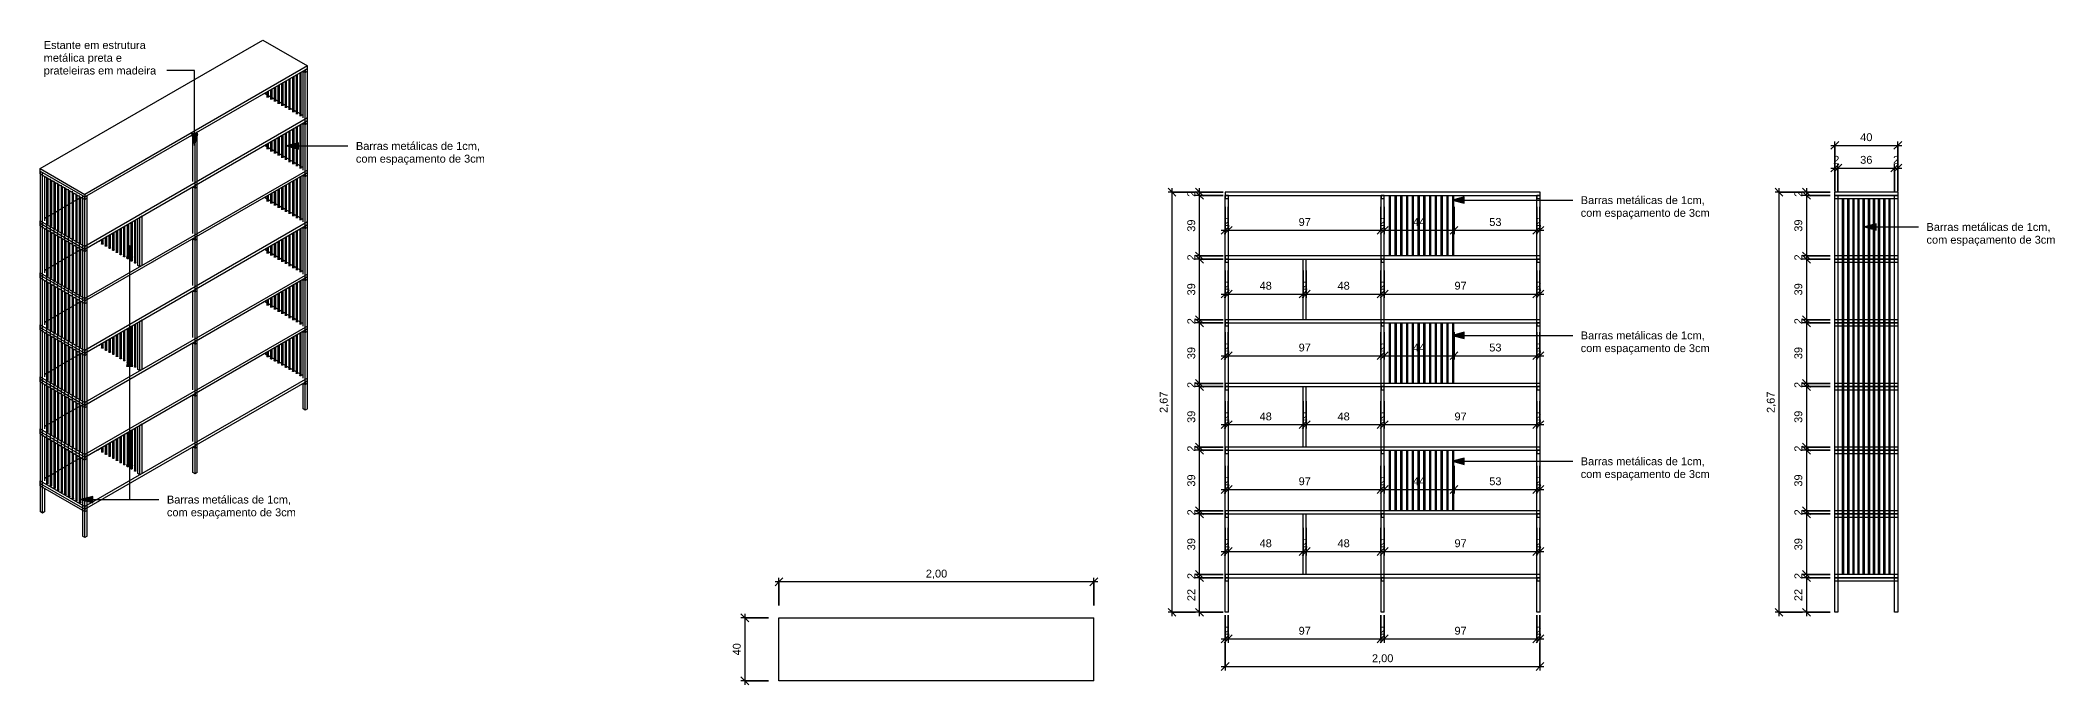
# Model space of a CAD drawing. Header units: millimetres. Extents: x 5688 to 18484, y 2540 to 6636.
import ezdxf

# ---------------------------------------------------------------- set-up
doc = ezdxf.new("R2010")
doc.units = ezdxf.units.MM
doc.linetypes.add('Overhead', pattern=[3.96875, 2.38125, -1.5875])
for name, color, linetype, lineweight in [('A-ANNO-DIMS', 211, 'Continuous', 9), ('A-ANNO-DIMS-25', 211, 'Continuous', 9), ('A-FLOR-OVHD', 1, 'Overhead', 9), ('G-ANNO-TEXT', 231, 'Continuous', 9), ('I-FURN', 30, 'Continuous', 9)]:
    doc.layers.add(name, color=color, linetype=linetype, lineweight=lineweight)
doc.styles.add('@Arial Unicode MS', font='ARIALUNI.TTF', dxfattribs={"height": 50})
doc.styles.add('Arial', font='arial.ttf', dxfattribs={"height": 50})
doc.dimstyles.new('CRT_-__Metros_-_Linha_de_chamada_3_5_mm', dxfattribs={"dimscale": 304.8, "dimtxt": 50.292243, "dimasz": 0.164042, "dimexe": 0.082021, "dimexo": 0.0625, "dimgap": 0.04101, "dimtad": 1, "dimlfac": 0.001, "dimrnd": 0.01, "dimzin": 0, "dimdsep": 46, "dimtxsty": '@Arial Unicode MS', "dimblk1": 'OBLIQUE', "dimblk2": 'OBLIQUE', "dimsah": 1, "dimcen": 0.09, "dimdle": 0.082021, "dimazin": 0, "dimtfac": 1, "dimtdec": 4, "dimtix": 1, "dimtmove": 0, "dimatfit": 3, "dimfxl": 0.492126, "dimfxlon": 1, "dimtvp": 1, "dimtolj": 1, "dimtzin": 0, "dimarcsym": 2})
doc.dimstyles.new('CRT_-__Metros_-_Linha_de_chamada_3_5_mm_1', dxfattribs={"dimscale": 304.8, "dimtxt": 50.292243, "dimasz": 0.164042, "dimexe": 0.082021, "dimexo": 0.0625, "dimgap": 0.04101, "dimtad": 1, "dimdec": 0, "dimlfac": 0.1, "dimdsep": 46, "dimtxsty": '@Arial Unicode MS', "dimblk1": 'OBLIQUE', "dimblk2": 'OBLIQUE', "dimsah": 1, "dimcen": 0.09, "dimdle": 0.082021, "dimazin": 0, "dimtfac": 1, "dimtdec": 4, "dimtix": 1, "dimtmove": 0, "dimatfit": 3, "dimfxl": 0.492126, "dimfxlon": 1, "dimtvp": 1, "dimtolj": 1, "dimtzin": 0, "dimarcsym": 2})

msp = doc.modelspace()

# ---------------------------------------------------------------- texts
at = {"layer": 'G-ANNO-TEXT', "color": 7, "char_height": 50, "attachment_point": 1, "style": 'Arial'}
for s, insert, width in [('metálica preta e ', (5709.962, 6549.539), 641.35), ('Estante em estrutura ', (5709.962, 6630.567), 827.74234), ('prateleiras em madeira', (5709.962, 6468.51), 885.86469), ('com espaçamento de 3cm', (7693.004, 5908.309), 1018.14313), ('Barras metálicas de 1cm, ', (7693.004, 5989.337), 1004.11359), ('Barras metálicas de 1cm, ', (15472.86, 5645.01), 1004.11359), ('com espaçamento de 3cm', (15472.86, 5563.982), 1018.14313), ('com espaçamento de 3cm', (17669.097, 5393.316), 1018.14313), ('Barras metálicas de 1cm, ', (17669.097, 5474.345), 1004.11359), ('Barras metálicas de 1cm, ', (15472.86, 4785.01), 1004.11359), ('com espaçamento de 3cm', (15472.86, 4703.982), 1018.14313), ('Barras metálicas de 1cm, ', (15472.86, 3985.01), 1004.11359), ('com espaçamento de 3cm', (15472.86, 3903.982), 1018.14313), ('Barras metálicas de 1cm, ', (6492.551, 3741.535), 1004.11359), ('com espaçamento de 3cm', (6492.551, 3660.506), 1018.14313)]:
    msp.add_mtext(s, dxfattribs=dict(at, insert=insert, width=width))

# ---------------------------------------------------------------- blocks, each defined once
blk = doc.blocks.new('estante - estante-4589433-VISTA 3D ESTANTE MEZANINO')
at = {"layer": 'I-FURN'}
for p, q in [((5688, 5820), (7102, 6636)), ((7102, 6636), (7385, 6473)), ((7385, 6473), (5971, 5656)), ((5971, 5640), (7385, 6456)), ((7290, 6401), (7290, 6180)), ((7300, 6180), (7300, 6407)), ((7313, 6415), (7313, 6166)), ((7323, 6166), (7323, 6420)), ((7336, 6428), (7336, 6153)), ((7346, 6153), (7346, 6434)), ((7357, 6440), (7371, 6432)), ((7357, 6142), (7357, 6440)), ((7385, 6456), (7371, 6448)), ((7371, 6448), (7385, 6456)), ((7371, 6448), (7371, 6432)), ((7371, 4285), (7371, 6448)), ((7371, 6432), (7385, 6440)), ((7385, 6456), (7385, 6473)), ((7385, 6440), (7385, 6456)), ((7385, 4293), (7385, 6456)), ((7102, 6289), (7102, 6293)), ((7117, 6297), (7117, 6301)), ((7117, 6297), (7128, 6291)), ((7128, 6308), (7128, 6273)), ((7138, 6273), (7138, 6313)), ((7138, 6285), (7151, 6277)), ((7151, 6321), (7151, 6260)), ((7161, 6260), (7161, 6327)), ((7161, 6272), (7174, 6264)), ((7174, 6334), (7174, 6247)), ((7184, 6247), (7184, 6340)), ((7197, 6348), (7197, 6233)), ((7207, 6233), (7207, 6354)), ((7220, 6361), (7220, 6220)), ((7230, 6220), (7230, 6367)), ((7243, 6375), (7243, 6206)), ((7253, 6206), (7253, 6380)), ((7266, 6388), (7266, 6193)), ((7276, 6193), (7276, 6394)), ((7385, 6142), (5971, 5326)), ((7184, 6258), (7197, 6251)), ((7207, 6245), (7220, 6237)), ((7230, 6232), (7243, 6224)), ((7253, 6218), (7266, 6211)), ((7276, 6205), (7290, 6197)), ((7300, 6192), (7313, 6184)), ((7323, 6178), (7336, 6171)), ((7346, 6165), (7357, 6158)), ((7385, 6126), (7385, 6142)), ((5971, 5309), (7385, 6126)), ((6657, 6036), (6671, 6028)), ((6657, 5738), (6657, 6036)), ((6685, 6052), (6671, 6044)), ((6671, 6044), (6685, 6052)), ((6671, 6044), (6671, 6028)), ((6671, 5399), (6671, 6044)), ((6671, 6028), (6685, 6036)), ((6685, 6036), (6685, 6052)), ((6685, 3889), (6685, 6052)), ((7197, 6017), (7197, 5903)), ((7207, 5903), (7207, 6023)), ((7220, 6030), (7220, 5889)), ((7230, 5889), (7230, 6036)), ((7243, 6044), (7243, 5876)), ((7253, 5876), (7253, 6050)), ((7266, 6057), (7266, 5862)), ((7276, 5862), (7276, 6063)), ((7290, 6071), (7290, 5849)), ((7300, 5849), (7300, 6076)), ((7313, 6084), (7313, 5836)), ((7323, 5836), (7323, 6090)), ((7336, 6097), (7336, 5822)), ((7346, 5822), (7346, 6103)), ((7357, 6109), (7371, 6101)), ((7357, 5811), (7357, 6109)), ((7385, 6126), (7371, 6118)), ((7371, 6118), (7371, 6101)), ((7371, 6101), (7385, 6109)), ((7385, 6109), (7385, 6126)), ((6402, 5885), (6402, 5889)), ((6416, 5893), (6416, 5897)), ((7102, 5958), (7102, 5962)), ((7117, 5967), (7117, 5971)), ((7117, 5967), (7128, 5960)), ((7128, 5977), (7128, 5943)), ((7138, 5943), (7138, 5983)), ((7138, 5954), (7151, 5947)), ((7151, 5990), (7151, 5929)), ((7161, 5929), (7161, 5996)), ((7161, 5941), (7174, 5933)), ((7174, 6004), (7174, 5916)), ((7184, 5916), (7184, 6010)), ((7184, 5928), (7197, 5920)), ((7207, 5914), (7220, 5907)), ((7230, 5901), (7243, 5893)), ((7253, 5888), (7266, 5880)), ((5688, 5803), (5688, 5820)), ((5688, 5820), (5971, 5656)), ((5688, 5803), (5971, 5640)), ((5688, 5787), (5688, 5803)), ((5688, 5803), (5971, 5640)), ((5688, 5803), (5702, 5795)), ((5688, 5803), (5688, 3640)), ((5688, 5787), (5971, 5624)), ((5702, 3631), (5702, 5795)), ((5716, 5489), (5716, 5771)), ((5728, 5769), (5728, 3818)), ((5738, 5465), (5738, 5758)), ((7385, 5811), (5971, 4995)), ((5971, 4979), (7385, 5795)), ((7276, 5874), (7290, 5867)), ((7300, 5861), (7313, 5853)), ((7323, 5848), (7336, 5840)), ((7323, 5505), (7323, 5759)), ((7336, 5767), (7336, 5492)), ((7346, 5834), (7357, 5828)), ((7346, 5492), (7346, 5772)), ((7357, 5779), (7371, 5771)), ((7357, 5481), (7357, 5779)), ((7385, 5795), (7371, 5787)), ((7371, 5787), (7371, 5771)), ((7371, 5771), (7385, 5779)), ((7385, 5795), (7385, 5811)), ((7385, 5779), (7385, 5795)), ((5751, 5756), (5751, 3805)), ((5761, 5452), (5761, 5745)), ((5774, 5743), (5774, 3791)), ((5784, 5438), (5784, 5732)), ((5797, 5729), (5797, 3778)), ((5807, 5425), (5807, 5718)), ((5820, 5716), (5820, 3765)), ((5830, 5412), (5830, 5705)), ((5843, 5703), (5843, 3751)), ((5853, 5398), (5853, 5692)), ((5866, 5689), (5866, 3738)), ((5876, 5385), (5876, 5678)), ((5890, 5676), (5890, 3725)), ((5900, 5371), (5900, 5665)), ((5913, 5663), (5913, 3711)), ((5923, 5358), (5923, 5652)), ((5923, 5624), (5936, 5632)), ((5936, 5649), (5936, 3698)), ((5946, 5345), (5946, 5638)), ((5946, 5638), (5946, 5638)), ((5957, 5648), (5971, 5640)), ((5957, 5648), (5957, 3484)), ((5971, 5656), (5971, 5640)), ((5985, 5648), (5971, 5640)), ((5971, 5640), (5985, 5648)), ((5971, 5640), (5971, 5624)), ((5971, 4979), (5971, 5640)), ((5971, 5624), (5985, 5632)), ((5985, 5632), (5985, 5648)), ((5985, 3484), (5985, 5648)), ((6657, 5705), (6671, 5697)), ((6657, 5407), (6657, 5705)), ((6685, 5722), (6671, 5713)), ((6671, 5713), (6671, 5697)), ((6671, 5697), (6685, 5705)), ((6685, 5705), (6685, 5722)), ((7102, 5628), (7102, 5632)), ((7117, 5636), (7117, 5640)), ((7117, 5636), (7128, 5629)), ((7128, 5646), (7128, 5612)), ((7138, 5612), (7138, 5652)), ((7151, 5660), (7151, 5599)), ((7161, 5599), (7161, 5665)), ((7174, 5673), (7174, 5585)), ((7184, 5585), (7184, 5679)), ((7197, 5686), (7197, 5572)), ((7207, 5572), (7207, 5692)), ((7220, 5700), (7220, 5558)), ((7230, 5558), (7230, 5706)), ((7243, 5713), (7243, 5545)), ((7253, 5545), (7253, 5719)), ((7266, 5727), (7266, 5532)), ((7276, 5532), (7276, 5732)), ((7290, 5740), (7290, 5518)), ((7300, 5518), (7300, 5746)), ((7313, 5753), (7313, 5505)), ((5716, 5505), (5728, 5512)), ((5738, 5517), (5751, 5525)), ((5761, 5531), (5774, 5538)), ((5784, 5544), (5797, 5552)), ((5807, 5557), (5820, 5565)), ((5830, 5571), (5843, 5578)), ((5853, 5584), (5866, 5592)), ((5876, 5598), (5890, 5605)), ((5900, 5611), (5913, 5619)), ((6307, 5205), (6307, 5503)), ((6321, 5511), (6335, 5520)), ((6321, 5197), (6321, 5511)), ((6335, 5205), (6335, 5520)), ((6402, 5554), (6402, 5558)), ((6416, 5562), (6416, 5566)), ((7138, 5624), (7151, 5616)), ((7161, 5610), (7174, 5603)), ((7184, 5597), (7197, 5589)), ((7207, 5584), (7220, 5576)), ((7230, 5570), (7243, 5563)), ((7253, 5557), (7266, 5549)), ((7276, 5544), (7290, 5536)), ((7300, 5530), (7313, 5523)), ((7323, 5517), (7336, 5509)), ((7346, 5503), (7357, 5497)), ((5688, 5473), (5688, 5489)), ((5688, 5489), (5971, 5326)), ((5688, 5473), (5971, 5309)), ((5688, 5456), (5688, 5473)), ((5688, 5473), (5971, 5309)), ((5688, 5456), (5971, 5293)), ((5716, 5158), (5716, 5440)), ((5738, 5134), (5738, 5428)), ((5761, 5121), (5761, 5414)), ((5784, 5108), (5784, 5401)), ((5807, 5094), (5807, 5388)), ((5830, 5081), (5830, 5374)), ((7385, 5481), (5971, 4664)), ((5971, 4648), (7385, 5464)), ((6088, 5343), (6088, 5377)), ((6101, 5384), (6101, 5330)), ((6111, 5330), (6111, 5390)), ((6124, 5398), (6124, 5316)), ((6134, 5316), (6134, 5403)), ((6147, 5411), (6147, 5303)), ((6157, 5303), (6157, 5417)), ((6170, 5424), (6170, 5289)), ((6180, 5289), (6180, 5430)), ((6193, 5438), (6193, 5276)), ((6203, 5276), (6203, 5443)), ((6216, 5451), (6216, 5263)), ((6226, 5263), (6226, 5457)), ((6240, 5464), (6240, 5249)), ((6250, 5249), (6250, 5470)), ((6263, 5478), (6263, 5236)), ((6273, 5236), (6273, 5483)), ((6286, 5491), (6286, 5223)), ((6296, 5223), (6296, 5497)), ((6657, 5375), (6671, 5366)), ((6657, 5077), (6657, 5375)), ((6671, 3880), (6671, 5399)), ((6685, 5391), (6671, 5383)), ((6671, 5383), (6671, 5366)), ((6671, 5366), (6685, 5375)), ((6685, 5375), (6685, 5391)), ((7230, 5228), (7230, 5375)), ((7243, 5382), (7243, 5214)), ((7253, 5214), (7253, 5388)), ((7266, 5396), (7266, 5201)), ((7276, 5201), (7276, 5402)), ((7290, 5409), (7290, 5188)), ((7300, 5188), (7300, 5415)), ((7313, 5423), (7313, 5174)), ((7323, 5174), (7323, 5428)), ((7336, 5436), (7336, 5161)), ((7346, 5161), (7346, 5442)), ((7357, 5448), (7371, 5440)), ((7357, 5150), (7357, 5448)), ((7385, 5464), (7371, 5456)), ((7371, 5456), (7371, 5440)), ((7371, 5440), (7385, 5448)), ((7385, 5464), (7385, 5481)), ((7385, 5448), (7385, 5464)), ((5830, 5240), (5843, 5248)), ((5853, 5067), (5853, 5361)), ((5853, 5254), (5866, 5261)), ((5876, 5054), (5876, 5348)), ((5876, 5267), (5890, 5274)), ((5900, 5041), (5900, 5334)), ((5900, 5280), (5913, 5288)), ((5923, 5027), (5923, 5321)), ((5923, 5294), (5936, 5301)), ((5946, 5014), (5946, 5308)), ((5946, 5307), (5946, 5307)), ((5971, 5326), (5971, 5309)), ((5985, 5317), (5971, 5309)), ((5971, 5309), (5971, 5293)), ((5971, 5293), (5985, 5301)), ((5985, 5301), (5985, 5317)), ((6052, 5352), (6049, 5354)), ((6066, 5360), (6052, 5352)), ((6052, 5352), (6052, 5356)), ((6066, 5360), (6066, 5364)), ((6078, 5371), (6078, 5343)), ((7102, 5297), (7102, 5301)), ((7117, 5305), (7117, 5309)), ((7117, 5305), (7128, 5299)), ((7128, 5316), (7128, 5281)), ((7138, 5281), (7138, 5321)), ((7138, 5293), (7151, 5285)), ((7151, 5329), (7151, 5268)), ((7161, 5268), (7161, 5335)), ((7161, 5280), (7174, 5272)), ((7174, 5342), (7174, 5255)), ((7184, 5255), (7184, 5348)), ((7184, 5266), (7197, 5259)), ((7197, 5356), (7197, 5241)), ((7207, 5241), (7207, 5362)), ((7207, 5253), (7220, 5245)), ((7220, 5369), (7220, 5228)), ((5688, 5142), (5688, 5158)), ((5688, 5158), (5971, 4995)), ((5688, 5142), (5971, 4979)), ((5688, 5126), (5688, 5142)), ((5688, 5142), (5971, 4979)), ((5688, 5126), (5971, 4962)), ((5716, 5175), (5728, 5181)), ((5738, 5187), (5751, 5194)), ((5761, 5200), (5774, 5208)), ((5784, 5213), (5797, 5221)), ((5807, 5227), (5820, 5234)), ((7385, 5150), (5971, 4334)), ((5971, 4317), (7385, 5134)), ((6321, 5197), (6307, 5205)), ((6335, 5205), (6321, 5197)), ((6402, 5224), (6402, 5228)), ((6416, 5232), (6416, 5236)), ((7230, 5240), (7243, 5232)), ((7253, 5226), (7266, 5219)), ((7276, 5213), (7290, 5205)), ((7300, 5200), (7313, 5192)), ((7323, 5186), (7336, 5179)), ((7346, 5173), (7357, 5166)), ((7385, 5134), (7371, 5126)), ((7371, 5126), (7371, 5109)), ((7385, 5134), (7385, 5150)), ((7385, 5117), (7385, 5134)), ((5716, 4828), (5716, 5109)), ((5738, 4804), (5738, 5097)), ((5761, 4790), (5761, 5084)), ((5784, 4777), (5784, 5070)), ((5807, 4764), (5807, 5057)), ((5830, 4750), (5830, 5044)), ((5853, 4737), (5853, 5030)), ((5876, 4723), (5876, 5017)), ((5900, 4710), (5900, 5004)), ((5971, 4995), (5971, 4979)), ((6657, 5044), (6671, 5036)), ((6657, 4746), (6657, 5044)), ((6685, 5060), (6671, 5052)), ((6671, 5052), (6671, 5036)), ((6671, 5036), (6685, 5044)), ((6685, 5044), (6685, 5060)), ((7138, 4951), (7138, 4991)), ((7151, 4998), (7151, 4937)), ((7161, 4937), (7161, 5004)), ((7174, 5012), (7174, 4924)), ((7184, 4924), (7184, 5017)), ((7197, 5025), (7197, 4910)), ((7207, 4910), (7207, 5031)), ((7220, 5038), (7220, 4897)), ((7230, 4897), (7230, 5044)), ((7243, 5052), (7243, 4884)), ((7253, 4884), (7253, 5058)), ((7266, 5065), (7266, 4870)), ((7276, 4870), (7276, 5071)), ((7290, 5079), (7290, 4857)), ((7300, 4857), (7300, 5084)), ((7313, 5092), (7313, 4844)), ((7323, 4844), (7323, 5098)), ((7336, 5105), (7336, 4830)), ((7346, 4830), (7346, 5111)), ((7357, 5117), (7371, 5109)), ((7357, 4819), (7357, 5117)), ((7371, 5109), (7385, 5117)), ((5738, 4856), (5751, 4864)), ((5761, 4869), (5774, 4877)), ((5784, 4883), (5797, 4890)), ((5807, 4896), (5820, 4904)), ((5830, 4909), (5843, 4917)), ((5853, 4923), (5866, 4930)), ((5876, 4936), (5890, 4944)), ((5900, 4950), (5913, 4957)), ((5923, 4697), (5923, 4990)), ((5923, 4963), (5936, 4971)), ((5946, 4683), (5946, 4977)), ((5946, 4976), (5946, 4977)), ((5985, 4987), (5971, 4979)), ((5971, 4979), (5971, 4962)), ((5971, 3476), (5971, 4979)), ((5971, 4962), (5985, 4970)), ((5985, 4970), (5985, 4987)), ((6402, 4893), (6402, 4897)), ((6416, 4901), (6416, 4905)), ((7102, 4966), (7102, 4970)), ((7117, 4975), (7117, 4979)), ((7117, 4975), (7128, 4968)), ((7128, 4985), (7128, 4951)), ((7138, 4962), (7151, 4955)), ((7161, 4949), (7174, 4941)), ((7184, 4936), (7197, 4928)), ((7207, 4922), (7220, 4915)), ((7230, 4909), (7243, 4901)), ((7253, 4896), (7266, 4888)), ((7276, 4882), (7290, 4875)), ((7300, 4869), (7313, 4861)), ((5688, 4811), (5688, 4828)), ((5688, 4828), (5971, 4664)), ((5688, 4811), (5971, 4648)), ((5688, 4795), (5688, 4811)), ((5688, 4811), (5971, 4648)), ((5688, 4795), (5971, 4632)), ((5716, 4844), (5728, 4850)), ((5716, 4497), (5716, 4779)), ((5738, 4473), (5738, 4766)), ((5761, 4460), (5761, 4753)), ((5784, 4446), (5784, 4740)), ((7385, 4819), (5971, 4003)), ((5971, 3987), (7385, 4803)), ((6124, 4736), (6124, 4655)), ((6134, 4655), (6134, 4742)), ((6147, 4750), (6147, 4641)), ((6157, 4641), (6157, 4755)), ((6170, 4763), (6170, 4628)), ((6180, 4628), (6180, 4769)), ((6193, 4776), (6193, 4615)), ((6203, 4615), (6203, 4782)), ((6216, 4790), (6216, 4601)), ((6226, 4601), (6226, 4795)), ((6240, 4803), (6240, 4588)), ((6250, 4588), (6250, 4809)), ((6263, 4816), (6263, 4575)), ((6273, 4575), (6273, 4822)), ((6286, 4830), (6286, 4561)), ((6296, 4561), (6296, 4835)), ((6307, 4544), (6307, 4842)), ((6321, 4850), (6335, 4858)), ((6321, 4536), (6321, 4850)), ((6335, 4544), (6335, 4858)), ((7266, 4734), (7266, 4546)), ((7276, 4546), (7276, 4740)), ((7290, 4748), (7290, 4533)), ((7300, 4533), (7300, 4754)), ((7313, 4761), (7313, 4520)), ((7323, 4855), (7336, 4848)), ((7323, 4520), (7323, 4767)), ((7336, 4775), (7336, 4506)), ((7346, 4842), (7357, 4836)), ((7346, 4506), (7346, 4780)), ((7357, 4787), (7371, 4779)), ((7357, 4489), (7357, 4787)), ((7385, 4803), (7371, 4795)), ((7371, 4795), (7371, 4779)), ((7371, 4779), (7385, 4787)), ((7385, 4803), (7385, 4819)), ((7385, 4787), (7385, 4803)), ((5807, 4433), (5807, 4726)), ((5830, 4419), (5830, 4713)), ((5853, 4406), (5853, 4700)), ((5876, 4393), (5876, 4686)), ((5876, 4606), (5890, 4613)), ((5900, 4379), (5900, 4673)), ((5900, 4619), (5913, 4626)), ((5923, 4366), (5923, 4660)), ((5923, 4632), (5936, 4640)), ((5946, 4353), (5946, 4646)), ((5946, 4646), (5946, 4646)), ((5971, 4664), (5971, 4648)), ((5985, 4656), (5971, 4648)), ((5971, 4648), (5971, 4632)), ((5971, 4632), (5985, 4640)), ((5985, 4640), (5985, 4656)), ((6052, 4691), (6049, 4693)), ((6066, 4699), (6052, 4691)), ((6052, 4691), (6052, 4695)), ((6066, 4699), (6066, 4703)), ((6078, 4709), (6078, 4682)), ((6088, 4682), (6088, 4715)), ((6101, 4723), (6101, 4668)), ((6111, 4668), (6111, 4729)), ((6657, 4713), (6671, 4705)), ((6657, 4415), (6657, 4713)), ((6685, 4730), (6671, 4721)), ((6671, 4721), (6671, 4705)), ((6671, 4705), (6685, 4713)), ((6685, 4713), (6685, 4730)), ((7102, 4636), (7102, 4640)), ((7117, 4644), (7117, 4648)), ((7117, 4644), (7128, 4637)), ((7128, 4654), (7128, 4626)), ((7138, 4626), (7138, 4660)), ((7138, 4632), (7151, 4624)), ((7151, 4668), (7151, 4613)), ((7161, 4613), (7161, 4673)), ((7161, 4618), (7174, 4611)), ((7174, 4681), (7174, 4600)), ((7184, 4600), (7184, 4687)), ((7197, 4694), (7197, 4586)), ((7207, 4586), (7207, 4700)), ((7220, 4708), (7220, 4573)), ((7230, 4573), (7230, 4714)), ((7243, 4721), (7243, 4560)), ((7253, 4560), (7253, 4727)), ((5688, 4481), (5688, 4497)), ((5688, 4497), (5971, 4334)), ((5688, 4481), (5971, 4317)), ((5688, 4464), (5688, 4481)), ((5688, 4481), (5971, 4317)), ((5716, 4513), (5728, 4520)), ((5738, 4525), (5751, 4533)), ((5761, 4539), (5774, 4546)), ((5784, 4552), (5797, 4560)), ((5807, 4565), (5820, 4573)), ((5830, 4579), (5843, 4586)), ((5853, 4592), (5866, 4600)), ((7385, 4489), (5971, 3672)), ((6321, 4536), (6307, 4544)), ((6335, 4544), (6321, 4536)), ((6402, 4562), (6402, 4566)), ((6416, 4570), (6416, 4574)), ((7184, 4605), (7197, 4597)), ((7207, 4591), (7220, 4584)), ((7230, 4578), (7243, 4571)), ((7253, 4565), (7266, 4557)), ((7276, 4552), (7290, 4544)), ((7300, 4538), (7313, 4531)), ((7323, 4525), (7336, 4517)), ((7346, 4511), (7357, 4505)), ((7385, 4472), (7385, 4489)), ((5688, 4464), (5971, 4301)), ((5716, 4166), (5716, 4448)), ((5738, 4142), (5738, 4436)), ((5761, 4129), (5761, 4422)), ((5784, 4116), (5784, 4409)), ((5807, 4102), (5807, 4396)), ((5830, 4089), (5830, 4382)), ((5853, 4075), (5853, 4369)), ((5876, 4062), (5876, 4356)), ((5971, 3656), (7385, 4472)), ((6657, 4383), (6671, 4374)), ((6657, 4085), (6657, 4383)), ((6685, 4399), (6671, 4391)), ((6671, 4391), (6671, 4374)), ((6671, 4374), (6685, 4383)), ((6685, 4383), (6685, 4399)), ((7357, 4456), (7371, 4448)), ((7357, 4293), (7357, 4456)), ((7385, 4472), (7371, 4464)), ((7371, 4464), (7371, 4448)), ((7371, 4448), (7385, 4456)), ((7385, 4456), (7385, 4472)), ((5784, 4221), (5797, 4229)), ((5807, 4235), (5820, 4242)), ((5830, 4248), (5843, 4256)), ((5853, 4261), (5866, 4269)), ((5876, 4275), (5890, 4282)), ((5899, 4288), (5913, 4296)), ((5900, 4049), (5900, 4342)), ((5923, 4035), (5923, 4329)), ((5923, 4302), (5936, 4309)), ((5946, 4022), (5946, 4315)), ((5946, 4315), (5946, 4315)), ((5971, 4334), (5971, 4317)), ((5985, 4325), (5971, 4317)), ((5971, 4317), (5971, 4301)), ((5971, 4301), (5985, 4309)), ((5985, 4309), (5985, 4325)), ((6402, 4232), (6402, 4236)), ((6416, 4240), (6416, 4244)), ((7371, 4285), (7357, 4293)), ((7385, 4293), (7371, 4285)), ((5688, 4150), (5688, 4166)), ((5688, 4166), (5971, 4003)), ((5688, 4150), (5971, 3987)), ((5688, 4134), (5688, 4150)), ((5688, 4150), (5971, 3987)), ((5688, 4134), (5971, 3970)), ((5716, 4183), (5728, 4189)), ((5716, 3836), (5716, 4117)), ((5737, 4195), (5751, 4202)), ((5738, 3818), (5738, 4105)), ((5761, 4208), (5774, 4216)), ((6170, 4102), (6170, 3967)), ((6180, 3967), (6180, 4107)), ((6193, 4115), (6193, 3953)), ((6203, 3953), (6203, 4121)), ((6216, 4128), (6216, 3940)), ((6226, 3940), (6226, 4134)), ((6240, 4142), (6240, 3927)), ((6250, 3927), (6250, 4147)), ((6263, 4155), (6263, 3913)), ((6273, 3913), (6273, 4161)), ((6286, 4168), (6286, 3900)), ((6296, 3900), (6296, 4174)), ((6307, 3882), (6307, 4180)), ((6321, 4189), (6335, 4197)), ((6321, 3874), (6321, 4189)), ((6335, 3882), (6335, 4197)), ((5761, 3805), (5761, 4091)), ((5784, 3791), (5784, 4078)), ((5807, 3778), (5807, 4065)), ((5830, 3765), (5830, 4052)), ((5853, 3751), (5853, 4038)), ((5876, 3738), (5876, 4025)), ((5900, 3725), (5900, 4012)), ((5923, 3711), (5923, 3998)), ((5923, 3971), (5936, 3978)), ((5946, 3698), (5946, 3985)), ((5946, 3984), (5946, 3985)), ((5971, 4003), (5971, 3987)), ((5985, 3995), (5971, 3987)), ((5971, 3987), (5971, 3970)), ((5971, 3970), (5985, 3978)), ((5985, 3978), (5985, 3995)), ((6052, 4029), (6049, 4031)), ((6066, 4038), (6052, 4029)), ((6052, 4029), (6052, 4034)), ((6066, 4038), (6066, 4042)), ((6078, 4048), (6078, 4020)), ((6088, 4020), (6088, 4054)), ((6101, 4061), (6101, 4007)), ((6111, 4007), (6111, 4067)), ((6124, 4075), (6124, 3993)), ((6134, 3993), (6134, 4081)), ((6147, 4088), (6147, 3980)), ((6157, 3980), (6157, 4094)), ((6657, 4052), (6671, 4044)), ((6657, 3889), (6657, 4052)), ((6685, 4068), (6671, 4060)), ((6671, 4060), (6671, 4044)), ((6671, 4044), (6685, 4052)), ((6685, 4052), (6685, 4068)), ((5716, 3852), (5728, 3858)), ((5738, 3864), (5751, 3872)), ((5761, 3877), (5774, 3885)), ((5784, 3891), (5797, 3898)), ((5807, 3904), (5820, 3912)), ((5830, 3917), (5843, 3925)), ((5853, 3931), (5866, 3938)), ((5876, 3944), (5890, 3952)), ((5899, 3958), (5913, 3965)), ((6321, 3874), (6307, 3882)), ((6335, 3882), (6321, 3874)), ((6671, 3880), (6657, 3889)), ((6685, 3889), (6671, 3880)), ((5688, 3819), (5688, 3836)), ((5688, 3836), (5971, 3672)), ((5688, 3819), (5971, 3656)), ((5688, 3803), (5688, 3819)), ((5688, 3819), (5971, 3656)), ((5688, 3803), (5971, 3640)), ((5716, 3640), (5716, 3787)), ((5702, 3631), (5688, 3640)), ((5716, 3640), (5702, 3631)), ((5971, 3672), (5971, 3656)), ((5985, 3664), (5971, 3656)), ((5971, 3656), (5971, 3640)), ((5971, 3640), (5985, 3648)), ((5985, 3648), (5985, 3664)), ((5971, 3476), (5957, 3484)), ((5985, 3484), (5971, 3476))]:
    blk.add_line(p, q, dxfattribs=at)
for points in [[(6079, 5341, 0), (6078, 5341, 0), (6078, 5342, 0), (6078, 5343, 0)], [(6088, 5343, 0), (6087, 5342, 0), (6087, 5341, 0), (6086, 5341, 0), (6085, 5340, 0), (6084, 5340, 0), (6083, 5340, 0), (6081, 5340, 0), (6080, 5340, 0), (6079, 5341, 0)], [(6102, 5327, 0), (6101, 5328, 0), (6101, 5329, 0), (6101, 5330, 0)], [(6111, 5330, 0), (6111, 5329, 0), (6110, 5328, 0), (6109, 5327, 0), (6108, 5327, 0), (6107, 5327, 0), (6106, 5327, 0), (6104, 5327, 0), (6103, 5327, 0), (6102, 5327, 0)], [(6125, 5314, 0), (6124, 5315, 0), (6124, 5315, 0), (6124, 5316, 0)], [(6134, 5316, 0), (6134, 5315, 0), (6133, 5315, 0), (6132, 5314, 0), (6131, 5314, 0), (6130, 5313, 0), (6129, 5313, 0), (6128, 5313, 0), (6126, 5314, 0), (6125, 5314, 0)], [(6148, 5301, 0), (6148, 5301, 0), (6147, 5302, 0), (6147, 5303, 0)], [(6157, 5303, 0), (6157, 5302, 0), (6156, 5301, 0), (6155, 5301, 0), (6154, 5300, 0), (6153, 5300, 0), (6152, 5300, 0), (6151, 5300, 0), (6149, 5300, 0), (6148, 5301, 0)], [(6172, 5287, 0), (6171, 5288, 0), (6170, 5289, 0), (6170, 5289, 0)], [(6180, 5289, 0), (6180, 5289, 0), (6179, 5288, 0), (6179, 5287, 0), (6178, 5287, 0), (6176, 5287, 0), (6175, 5287, 0), (6174, 5287, 0), (6173, 5287, 0), (6172, 5287, 0)], [(6195, 5274, 0), (6194, 5275, 0), (6193, 5275, 0), (6193, 5276, 0)], [(6203, 5276, 0), (6203, 5275, 0), (6203, 5275, 0), (6202, 5274, 0), (6201, 5274, 0), (6200, 5273, 0), (6198, 5273, 0), (6197, 5273, 0), (6196, 5274, 0), (6195, 5274, 0)], [(6218, 5261, 0), (6217, 5261, 0), (6217, 5262, 0), (6216, 5263, 0)], [(6226, 5263, 0), (6226, 5262, 0), (6226, 5261, 0), (6225, 5261, 0), (6224, 5260, 0), (6223, 5260, 0), (6221, 5260, 0), (6220, 5260, 0), (6219, 5260, 0), (6218, 5261, 0)], [(6241, 5247, 0), (6240, 5248, 0), (6240, 5249, 0), (6240, 5249, 0)], [(6250, 5249, 0), (6249, 5249, 0), (6249, 5248, 0), (6248, 5247, 0), (6247, 5247, 0), (6246, 5247, 0), (6245, 5246, 0), (6243, 5247, 0), (6242, 5247, 0), (6241, 5247, 0)], [(6264, 5234, 0), (6263, 5235, 0), (6263, 5235, 0), (6263, 5236, 0)], [(6273, 5236, 0), (6272, 5235, 0), (6272, 5235, 0), (6271, 5234, 0), (6270, 5233, 0), (6269, 5233, 0), (6268, 5233, 0), (6266, 5233, 0), (6265, 5233, 0), (6264, 5234, 0)], [(6287, 5221, 0), (6286, 5221, 0), (6286, 5222, 0), (6286, 5223, 0)], [(6296, 5223, 0), (6296, 5222, 0), (6295, 5221, 0), (6294, 5221, 0), (6293, 5220, 0), (6292, 5220, 0), (6291, 5220, 0), (6290, 5220, 0), (6288, 5220, 0), (6287, 5221, 0)], [(6079, 4679, 0), (6078, 4680, 0), (6078, 4681, 0), (6078, 4682, 0)], [(6088, 4682, 0), (6087, 4681, 0), (6087, 4680, 0), (6086, 4679, 0), (6085, 4679, 0), (6084, 4679, 0), (6083, 4679, 0), (6081, 4679, 0), (6080, 4679, 0), (6079, 4679, 0)], [(6102, 4666, 0), (6101, 4667, 0), (6101, 4667, 0), (6101, 4668, 0)], [(6111, 4668, 0), (6111, 4667, 0), (6110, 4667, 0), (6109, 4666, 0), (6108, 4666, 0), (6107, 4665, 0), (6106, 4665, 0), (6104, 4665, 0), (6103, 4666, 0), (6102, 4666, 0)], [(6125, 4653, 0), (6124, 4653, 0), (6124, 4654, 0), (6124, 4655, 0)], [(6134, 4655, 0), (6134, 4654, 0), (6133, 4653, 0), (6132, 4653, 0), (6131, 4652, 0), (6130, 4652, 0), (6129, 4652, 0), (6128, 4652, 0), (6126, 4652, 0), (6125, 4653, 0)], [(6148, 4639, 0), (6148, 4640, 0), (6147, 4641, 0), (6147, 4641, 0)], [(6157, 4641, 0), (6157, 4641, 0), (6156, 4640, 0), (6155, 4639, 0), (6154, 4639, 0), (6153, 4639, 0), (6152, 4639, 0), (6151, 4639, 0), (6149, 4639, 0), (6148, 4639, 0)], [(6172, 4626, 0), (6171, 4627, 0), (6170, 4627, 0), (6170, 4628, 0)], [(6180, 4628, 0), (6180, 4627, 0), (6179, 4627, 0), (6179, 4626, 0), (6178, 4626, 0), (6176, 4625, 0), (6175, 4625, 0), (6174, 4625, 0), (6173, 4626, 0), (6172, 4626, 0)], [(6195, 4613, 0), (6194, 4613, 0), (6193, 4614, 0), (6193, 4615, 0)], [(6203, 4615, 0), (6203, 4614, 0), (6203, 4613, 0), (6202, 4613, 0), (6201, 4612, 0), (6200, 4612, 0), (6198, 4612, 0), (6197, 4612, 0), (6196, 4612, 0), (6195, 4613, 0)], [(7129, 4624, 0), (7128, 4625, 0), (7128, 4626, 0), (7128, 4626, 0)], [(7138, 4626, 0), (7137, 4626, 0), (7137, 4625, 0), (7136, 4624, 0), (7135, 4624, 0), (7134, 4624, 0), (7133, 4624, 0), (7131, 4624, 0), (7130, 4624, 0), (7129, 4624, 0)], [(7152, 4611, 0), (7151, 4612, 0), (7151, 4612, 0), (7151, 4613, 0)], [(7161, 4613, 0), (7161, 4612, 0), (7160, 4612, 0), (7159, 4611, 0), (7158, 4611, 0), (7157, 4610, 0), (7156, 4610, 0), (7154, 4610, 0), (7153, 4611, 0), (7152, 4611, 0)], [(6218, 4599, 0), (6217, 4600, 0), (6217, 4601, 0), (6216, 4601, 0)], [(6226, 4601, 0), (6226, 4601, 0), (6226, 4600, 0), (6225, 4599, 0), (6224, 4599, 0), (6223, 4599, 0), (6221, 4598, 0), (6220, 4599, 0), (6219, 4599, 0), (6218, 4599, 0)], [(6241, 4586, 0), (6240, 4587, 0), (6240, 4587, 0), (6240, 4588, 0)], [(6250, 4588, 0), (6249, 4587, 0), (6249, 4587, 0), (6248, 4586, 0), (6247, 4585, 0), (6246, 4585, 0), (6245, 4585, 0), (6243, 4585, 0), (6242, 4585, 0), (6241, 4586, 0)], [(6264, 4573, 0), (6263, 4573, 0), (6263, 4574, 0), (6263, 4575, 0)], [(6273, 4575, 0), (6272, 4574, 0), (6272, 4573, 0), (6271, 4573, 0), (6270, 4572, 0), (6269, 4572, 0), (6268, 4572, 0), (6266, 4572, 0), (6265, 4572, 0), (6264, 4573, 0)], [(6287, 4559, 0), (6286, 4560, 0), (6286, 4561, 0), (6286, 4561, 0)], [(6296, 4561, 0), (6296, 4561, 0), (6295, 4560, 0), (6294, 4559, 0), (6293, 4559, 0), (6292, 4558, 0), (6291, 4558, 0), (6290, 4558, 0), (6288, 4559, 0), (6287, 4559, 0)], [(7175, 4598, 0), (7175, 4598, 0), (7174, 4599, 0), (7174, 4600, 0)], [(7184, 4600, 0), (7184, 4599, 0), (7183, 4598, 0), (7182, 4598, 0), (7181, 4597, 0), (7180, 4597, 0), (7179, 4597, 0), (7178, 4597, 0), (7176, 4597, 0), (7175, 4598, 0)], [(7198, 4584, 0), (7198, 4585, 0), (7197, 4586, 0), (7197, 4586, 0)], [(7207, 4586, 0), (7207, 4586, 0), (7206, 4585, 0), (7206, 4584, 0), (7205, 4584, 0), (7203, 4584, 0), (7202, 4583, 0), (7201, 4584, 0), (7200, 4584, 0), (7198, 4584, 0)], [(7222, 4571, 0), (7221, 4572, 0), (7220, 4572, 0), (7220, 4573, 0)], [(7230, 4573, 0), (7230, 4572, 0), (7229, 4572, 0), (7229, 4571, 0), (7228, 4570, 0), (7226, 4570, 0), (7225, 4570, 0), (7224, 4570, 0), (7223, 4570, 0), (7222, 4571, 0)], [(7245, 4558, 0), (7244, 4558, 0), (7243, 4559, 0), (7243, 4560, 0)], [(7253, 4560, 0), (7253, 4559, 0), (7253, 4558, 0), (7252, 4558, 0), (7251, 4557, 0), (7250, 4557, 0), (7248, 4557, 0), (7247, 4557, 0), (7246, 4557, 0), (7245, 4558, 0)], [(7268, 4544, 0), (7267, 4545, 0), (7267, 4545, 0), (7266, 4546, 0)], [(7276, 4546, 0), (7276, 4545, 0), (7276, 4545, 0), (7275, 4544, 0), (7274, 4544, 0), (7273, 4543, 0), (7271, 4543, 0), (7270, 4543, 0), (7269, 4544, 0), (7268, 4544, 0)], [(7291, 4531, 0), (7290, 4531, 0), (7290, 4532, 0), (7290, 4533, 0)], [(7300, 4533, 0), (7299, 4532, 0), (7299, 4531, 0), (7298, 4531, 0), (7297, 4530, 0), (7296, 4530, 0), (7295, 4530, 0), (7293, 4530, 0), (7292, 4530, 0), (7291, 4531, 0)], [(7314, 4517, 0), (7313, 4518, 0), (7313, 4519, 0), (7313, 4520, 0)], [(7323, 4520, 0), (7323, 4519, 0), (7322, 4518, 0), (7321, 4517, 0), (7320, 4517, 0), (7319, 4517, 0), (7318, 4517, 0), (7316, 4517, 0), (7315, 4517, 0), (7314, 4517, 0)], [(7337, 4504, 0), (7337, 4505, 0), (7336, 4505, 0), (7336, 4506, 0)], [(7346, 4506, 0), (7346, 4505, 0), (7345, 4505, 0), (7344, 4504, 0), (7343, 4504, 0), (7342, 4503, 0), (7341, 4503, 0), (7340, 4503, 0), (7338, 4504, 0), (7337, 4504, 0)], [(6079, 4018, 0), (6078, 4019, 0), (6078, 4019, 0), (6078, 4020, 0)], [(6088, 4020, 0), (6087, 4019, 0), (6087, 4019, 0), (6086, 4018, 0), (6085, 4018, 0), (6084, 4017, 0), (6083, 4017, 0), (6081, 4017, 0), (6080, 4018, 0), (6079, 4018, 0)], [(6102, 4005, 0), (6101, 4005, 0), (6101, 4006, 0), (6101, 4007, 0)], [(6111, 4007, 0), (6111, 4006, 0), (6110, 4005, 0), (6109, 4005, 0), (6108, 4004, 0), (6107, 4004, 0), (6106, 4004, 0), (6104, 4004, 0), (6103, 4004, 0), (6102, 4005, 0)], [(6125, 3991, 0), (6124, 3992, 0), (6124, 3993, 0), (6124, 3993, 0)], [(6134, 3993, 0), (6134, 3993, 0), (6133, 3992, 0), (6132, 3991, 0), (6131, 3991, 0), (6130, 3991, 0), (6129, 3991, 0), (6128, 3991, 0), (6126, 3991, 0), (6125, 3991, 0)], [(6148, 3978, 0), (6148, 3979, 0), (6147, 3979, 0), (6147, 3980, 0)], [(6157, 3980, 0), (6157, 3979, 0), (6156, 3979, 0), (6155, 3978, 0), (6154, 3978, 0), (6153, 3977, 0), (6152, 3977, 0), (6151, 3977, 0), (6149, 3978, 0), (6148, 3978, 0)], [(6172, 3965, 0), (6171, 3965, 0), (6170, 3966, 0), (6170, 3967, 0)], [(6180, 3967, 0), (6180, 3966, 0), (6179, 3965, 0), (6179, 3965, 0), (6178, 3964, 0), (6176, 3964, 0), (6175, 3964, 0), (6174, 3964, 0), (6173, 3964, 0), (6172, 3965, 0)], [(6195, 3951, 0), (6194, 3952, 0), (6193, 3953, 0), (6193, 3953, 0)], [(6203, 3953, 0), (6203, 3953, 0), (6203, 3952, 0), (6202, 3951, 0), (6201, 3951, 0), (6200, 3951, 0), (6198, 3950, 0), (6197, 3951, 0), (6196, 3951, 0), (6195, 3951, 0)], [(6218, 3938, 0), (6217, 3939, 0), (6217, 3939, 0), (6216, 3940, 0)], [(6226, 3940, 0), (6226, 3939, 0), (6226, 3939, 0), (6225, 3938, 0), (6224, 3937, 0), (6223, 3937, 0), (6221, 3937, 0), (6220, 3937, 0), (6219, 3937, 0), (6218, 3938, 0)], [(6241, 3925, 0), (6240, 3925, 0), (6240, 3926, 0), (6240, 3927, 0)], [(6250, 3927, 0), (6249, 3926, 0), (6249, 3925, 0), (6248, 3925, 0), (6247, 3924, 0), (6246, 3924, 0), (6245, 3924, 0), (6243, 3924, 0), (6242, 3924, 0), (6241, 3925, 0)], [(6264, 3911, 0), (6263, 3912, 0), (6263, 3913, 0), (6263, 3913, 0)], [(6273, 3913, 0), (6272, 3913, 0), (6272, 3912, 0), (6271, 3911, 0), (6270, 3911, 0), (6269, 3910, 0), (6268, 3910, 0), (6266, 3910, 0), (6265, 3911, 0), (6264, 3911, 0)], [(6287, 3898, 0), (6286, 3898, 0), (6286, 3899, 0), (6286, 3900, 0)], [(6296, 3900, 0), (6296, 3899, 0), (6295, 3898, 0), (6294, 3898, 0), (6293, 3897, 0), (6292, 3897, 0), (6291, 3897, 0), (6290, 3897, 0), (6288, 3897, 0), (6287, 3898, 0)], [(5729, 3816, 0), (5728, 3817, 0), (5728, 3817, 0), (5728, 3818, 0)], [(5738, 3818, 0), (5737, 3817, 0), (5737, 3817, 0), (5736, 3816, 0), (5735, 3816, 0), (5734, 3815, 0), (5733, 3815, 0), (5731, 3815, 0), (5730, 3816, 0), (5729, 3816, 0)], [(5752, 3803, 0), (5751, 3803, 0), (5751, 3804, 0), (5751, 3805, 0)], [(5761, 3805, 0), (5760, 3804, 0), (5760, 3803, 0), (5759, 3803, 0), (5758, 3802, 0), (5757, 3802, 0), (5756, 3802, 0), (5754, 3802, 0), (5753, 3802, 0), (5752, 3803, 0)], [(5775, 3789, 0), (5774, 3790, 0), (5774, 3791, 0), (5774, 3791, 0)], [(5784, 3791, 0), (5784, 3791, 0), (5783, 3790, 0), (5782, 3789, 0), (5781, 3789, 0), (5780, 3789, 0), (5779, 3788, 0), (5778, 3789, 0), (5776, 3789, 0), (5775, 3789, 0)], [(5798, 3776, 0), (5798, 3777, 0), (5797, 3777, 0), (5797, 3778, 0)], [(5807, 3778, 0), (5807, 3777, 0), (5806, 3777, 0), (5805, 3776, 0), (5804, 3775, 0), (5803, 3775, 0), (5802, 3775, 0), (5801, 3775, 0), (5799, 3775, 0), (5798, 3776, 0)], [(5822, 3763, 0), (5821, 3763, 0), (5820, 3764, 0), (5820, 3765, 0)], [(5830, 3765, 0), (5830, 3764, 0), (5829, 3763, 0), (5829, 3763, 0), (5828, 3762, 0), (5826, 3762, 0), (5825, 3762, 0), (5824, 3762, 0), (5823, 3762, 0), (5822, 3763, 0)], [(5845, 3749, 0), (5844, 3750, 0), (5843, 3751, 0), (5843, 3751, 0)], [(5853, 3751, 0), (5853, 3751, 0), (5853, 3750, 0), (5852, 3749, 0), (5851, 3749, 0), (5850, 3748, 0), (5848, 3748, 0), (5847, 3748, 0), (5846, 3749, 0), (5845, 3749, 0)], [(5868, 3736, 0), (5867, 3736, 0), (5867, 3737, 0), (5866, 3738, 0)], [(5876, 3738, 0), (5876, 3737, 0), (5876, 3736, 0), (5875, 3736, 0), (5874, 3735, 0), (5873, 3735, 0), (5871, 3735, 0), (5870, 3735, 0), (5869, 3735, 0), (5868, 3736, 0)], [(5891, 3722, 0), (5890, 3723, 0), (5890, 3724, 0), (5890, 3725, 0)], [(5900, 3725, 0), (5899, 3724, 0), (5899, 3723, 0), (5898, 3722, 0), (5897, 3722, 0), (5896, 3722, 0), (5895, 3722, 0), (5893, 3722, 0), (5892, 3722, 0), (5891, 3722, 0)], [(5914, 3709, 0), (5913, 3710, 0), (5913, 3710, 0), (5913, 3711, 0)], [(5923, 3711, 0), (5922, 3710, 0), (5922, 3710, 0), (5921, 3709, 0), (5920, 3709, 0), (5919, 3708, 0), (5918, 3708, 0), (5916, 3708, 0), (5915, 3709, 0), (5914, 3709, 0)], [(5937, 3696, 0), (5936, 3696, 0), (5936, 3697, 0), (5936, 3698, 0)], [(5946, 3698, 0), (5946, 3697, 0), (5945, 3696, 0), (5944, 3696, 0), (5943, 3695, 0), (5942, 3695, 0), (5941, 3695, 0), (5939, 3695, 0), (5938, 3695, 0), (5937, 3696, 0)]]:
    blk.add_polyline3d(points, dxfattribs=at)
blk = doc.blocks.new('estante - estante-4589433-VISTA SUPERIOR ESTANTE MEZANINO')
at = {"layer": 'I-FURN'}
for p, q in [((-7480, 2965), (-5480, 2965)), ((-7480, 2565), (-7480, 2965)), ((-5480, 2565), (-5480, 2965)), ((-5480, 2565), (-7480, 2565))]:
    blk.add_line(p, q, dxfattribs=at)
blk = doc.blocks.new('estante - estante-4589433-VISTA FRONTAL ESTANTE MEZANINO')
at = {"layer": 'I-FURN'}
for p, q in [((7480, 5670), (5480, 5670)), ((5480, 5670), (5480, 5650)), ((5480, 5650), (7480, 5650)), ((5500, 5650), (5480, 5650)), ((5480, 5650), (5480, 5630)), ((5480, 5650), (5500, 5650)), ((5480, 3000), (5480, 5650)), ((5480, 5630), (5500, 5630)), ((5500, 5630), (5500, 5650)), ((5500, 3000), (5500, 5650)), ((6490, 5650), (6470, 5650)), ((6470, 5650), (6470, 5630)), ((6470, 5650), (6490, 5650)), ((6470, 3000), (6470, 5650)), ((6470, 5630), (6490, 5630)), ((6490, 5630), (6490, 5650)), ((6490, 3000), (6490, 5650)), ((6521, 5650), (6521, 5265)), ((6531, 5265), (6531, 5650)), ((6558, 5650), (6558, 5265)), ((6568, 5265), (6568, 5650)), ((6594, 5650), (6594, 5265)), ((6604, 5265), (6604, 5650)), ((6631, 5650), (6631, 5265)), ((6641, 5265), (6641, 5650)), ((6667, 5650), (6667, 5265)), ((6677, 5265), (6677, 5650)), ((6704, 5650), (6704, 5265)), ((6714, 5265), (6714, 5650)), ((6740, 5650), (6740, 5265)), ((6750, 5265), (6750, 5650)), ((6777, 5650), (6777, 5265)), ((6787, 5265), (6787, 5650)), ((6813, 5650), (6813, 5265)), ((6823, 5265), (6823, 5650)), ((6850, 5650), (6850, 5265)), ((6860, 5265), (6860, 5650)), ((6887, 5650), (6887, 5265)), ((6897, 5265), (6897, 5650)), ((6923, 5650), (6923, 5265)), ((6933, 5265), (6933, 5650)), ((7480, 5650), (7460, 5650)), ((7460, 5650), (7460, 5630)), ((7460, 5650), (7480, 5650)), ((7460, 3000), (7460, 5650)), ((7460, 5630), (7480, 5630)), ((7480, 5650), (7480, 5670)), ((7480, 5630), (7480, 5650)), ((7480, 3000), (7480, 5650)), ((7480, 5265), (5480, 5265)), ((5480, 5265), (5480, 5245)), ((7480, 5245), (7480, 5265)), ((5480, 5245), (7480, 5245)), ((5500, 5245), (5480, 5245)), ((5480, 5245), (5480, 5225)), ((5480, 5225), (5500, 5225)), ((5500, 5225), (5500, 5245)), ((5975, 5245), (5995, 5245)), ((5975, 4860), (5975, 5245)), ((5995, 4860), (5995, 5245)), ((6490, 5245), (6470, 5245)), ((6470, 5245), (6470, 5225)), ((6470, 5225), (6490, 5225)), ((6490, 5225), (6490, 5245)), ((7480, 5245), (7460, 5245)), ((7460, 5245), (7460, 5225)), ((7460, 5225), (7480, 5225)), ((7480, 5225), (7480, 5245)), ((7480, 4860), (5480, 4860)), ((5480, 4860), (5480, 4840)), ((5480, 4840), (7480, 4840)), ((5500, 4840), (5480, 4840)), ((5480, 4840), (5480, 4820)), ((5480, 4820), (5500, 4820)), ((5500, 4820), (5500, 4840)), ((5995, 4860), (5975, 4860)), ((6490, 4840), (6470, 4840)), ((6470, 4840), (6470, 4820)), ((6470, 4820), (6490, 4820)), ((6490, 4820), (6490, 4840)), ((6521, 4840), (6521, 4455)), ((6531, 4455), (6531, 4840)), ((6558, 4840), (6558, 4455)), ((6568, 4455), (6568, 4840)), ((6594, 4840), (6594, 4455)), ((6604, 4455), (6604, 4840)), ((6631, 4840), (6631, 4455)), ((6641, 4455), (6641, 4840)), ((6667, 4840), (6667, 4455)), ((6677, 4455), (6677, 4840)), ((6704, 4840), (6704, 4455)), ((6714, 4455), (6714, 4840)), ((6740, 4840), (6740, 4455)), ((6750, 4455), (6750, 4840)), ((6777, 4840), (6777, 4455)), ((6787, 4455), (6787, 4840)), ((6813, 4840), (6813, 4455)), ((6823, 4455), (6823, 4840)), ((6850, 4840), (6850, 4455)), ((6860, 4455), (6860, 4840)), ((6887, 4840), (6887, 4455)), ((6897, 4455), (6897, 4840)), ((6923, 4840), (6923, 4455)), ((6933, 4455), (6933, 4840)), ((7480, 4840), (7460, 4840)), ((7460, 4840), (7460, 4820)), ((7460, 4820), (7480, 4820)), ((7480, 4840), (7480, 4860)), ((7480, 4820), (7480, 4840)), ((7480, 4455), (5480, 4455)), ((5480, 4455), (5480, 4435)), ((5480, 4435), (7480, 4435)), ((5500, 4435), (5480, 4435)), ((5480, 4435), (5480, 4415)), ((5480, 4415), (5500, 4415)), ((5500, 4415), (5500, 4435)), ((5975, 4435), (5995, 4435)), ((5975, 4050), (5975, 4435)), ((5995, 4050), (5995, 4435)), ((6490, 4435), (6470, 4435)), ((6470, 4435), (6470, 4415)), ((6470, 4415), (6490, 4415)), ((6490, 4415), (6490, 4435)), ((7480, 4435), (7460, 4435)), ((7460, 4435), (7460, 4415)), ((7460, 4415), (7480, 4415)), ((7480, 4435), (7480, 4455)), ((7480, 4415), (7480, 4435)), ((7480, 4050), (5480, 4050)), ((5480, 4050), (5480, 4030)), ((5480, 4030), (7480, 4030)), ((5500, 4030), (5480, 4030)), ((5480, 4030), (5480, 4010)), ((5480, 4010), (5500, 4010)), ((5500, 4010), (5500, 4030)), ((5995, 4050), (5975, 4050)), ((6490, 4030), (6470, 4030)), ((6470, 4030), (6470, 4010)), ((6470, 4010), (6490, 4010)), ((6490, 4010), (6490, 4030)), ((6521, 4030), (6521, 3645)), ((6531, 3645), (6531, 4030)), ((6558, 4030), (6558, 3645)), ((6568, 3645), (6568, 4030)), ((6594, 4030), (6594, 3645)), ((6604, 3645), (6604, 4030)), ((6631, 4030), (6631, 3645)), ((6641, 3645), (6641, 4030)), ((6667, 4030), (6667, 3645)), ((6677, 3645), (6677, 4030)), ((6704, 4030), (6704, 3645)), ((6714, 3645), (6714, 4030)), ((6740, 4030), (6740, 3645)), ((6750, 3645), (6750, 4030)), ((6777, 4030), (6777, 3645)), ((6787, 3645), (6787, 4030)), ((6813, 4030), (6813, 3645)), ((6823, 3645), (6823, 4030)), ((6850, 4030), (6850, 3645)), ((6860, 3645), (6860, 4030)), ((6887, 4030), (6887, 3645)), ((6897, 3645), (6897, 4030)), ((6923, 4030), (6923, 3645)), ((6933, 3645), (6933, 4030)), ((7480, 4030), (7460, 4030)), ((7460, 4030), (7460, 4010)), ((7460, 4010), (7480, 4010)), ((7480, 4030), (7480, 4050)), ((7480, 4010), (7480, 4030)), ((7480, 3645), (5480, 3645)), ((5480, 3645), (5480, 3625)), ((5480, 3625), (7480, 3625)), ((5500, 3625), (5480, 3625)), ((5480, 3625), (5480, 3605)), ((5480, 3605), (5500, 3605)), ((5500, 3605), (5500, 3625)), ((5975, 3625), (5995, 3625)), ((5975, 3240), (5975, 3625)), ((5995, 3240), (5995, 3625)), ((6490, 3625), (6470, 3625)), ((6470, 3625), (6470, 3605)), ((6470, 3605), (6490, 3605)), ((6490, 3605), (6490, 3625)), ((7480, 3625), (7460, 3625)), ((7460, 3625), (7460, 3605)), ((7460, 3605), (7480, 3605)), ((7480, 3625), (7480, 3645)), ((7480, 3605), (7480, 3625)), ((7480, 3240), (5480, 3240)), ((5480, 3240), (5480, 3220)), ((5480, 3220), (7480, 3220)), ((5500, 3220), (5480, 3220)), ((5480, 3220), (5480, 3200)), ((5480, 3200), (5500, 3200)), ((5500, 3200), (5500, 3220)), ((5995, 3240), (5975, 3240)), ((6490, 3220), (6470, 3220)), ((6470, 3220), (6470, 3200)), ((6470, 3200), (6490, 3200)), ((6490, 3200), (6490, 3220)), ((7480, 3220), (7460, 3220)), ((7460, 3220), (7460, 3200)), ((7460, 3200), (7480, 3200)), ((7480, 3220), (7480, 3240)), ((7480, 3200), (7480, 3220)), ((5500, 3000), (5480, 3000)), ((6490, 3000), (6470, 3000)), ((7480, 3000), (7460, 3000))]:
    blk.add_line(p, q, dxfattribs=at)
blk = doc.blocks.new('estante - estante-4589433-VISTA LATERAL ESTANTE MEZANINO')
at = {"layer": 'I-FURN'}
for p, q in [((-2965, 5650), (-2965, 5670)), ((-2565, 5670), (-2965, 5670)), ((-2965, 5650), (-2565, 5650)), ((-2965, 5630), (-2965, 5650)), ((-2565, 5650), (-2965, 5650)), ((-2965, 5650), (-2945, 5650)), ((-2965, 3000), (-2965, 5650)), ((-2965, 5630), (-2565, 5630)), ((-2945, 5650), (-2945, 3000)), ((-2917, 5630), (-2917, 3240)), ((-2907, 3240), (-2907, 5630)), ((-2884, 5630), (-2884, 3240)), ((-2874, 3240), (-2874, 5630)), ((-2851, 5630), (-2851, 3240)), ((-2841, 3240), (-2841, 5630)), ((-2819, 5630), (-2819, 3240)), ((-2809, 3240), (-2809, 5630)), ((-2786, 5630), (-2786, 3240)), ((-2776, 3240), (-2776, 5630)), ((-2753, 5630), (-2753, 3240)), ((-2743, 3240), (-2743, 5630)), ((-2721, 5630), (-2721, 3240)), ((-2711, 3240), (-2711, 5630)), ((-2688, 5630), (-2688, 3240)), ((-2678, 3240), (-2678, 5630)), ((-2655, 5630), (-2655, 3240)), ((-2645, 3240), (-2645, 5630)), ((-2622, 5630), (-2622, 3240)), ((-2612, 3240), (-2612, 5630)), ((-2585, 5650), (-2565, 5650)), ((-2585, 3000), (-2585, 5650)), ((-2565, 5670), (-2565, 5650)), ((-2565, 5650), (-2565, 5630)), ((-2565, 5650), (-2565, 3000)), ((-2965, 5245), (-2965, 5265)), ((-2565, 5265), (-2965, 5265)), ((-2565, 5265), (-2565, 5245)), ((-2965, 5245), (-2565, 5245)), ((-2965, 5225), (-2965, 5245)), ((-2565, 5245), (-2965, 5245)), ((-2965, 5225), (-2565, 5225)), ((-2565, 5245), (-2565, 5225)), ((-2965, 4840), (-2965, 4860)), ((-2565, 4860), (-2965, 4860)), ((-2965, 4840), (-2565, 4840)), ((-2965, 4820), (-2965, 4840)), ((-2565, 4840), (-2965, 4840)), ((-2965, 4820), (-2565, 4820)), ((-2565, 4860), (-2565, 4840)), ((-2565, 4840), (-2565, 4820)), ((-2965, 4435), (-2965, 4455)), ((-2565, 4455), (-2965, 4455)), ((-2965, 4435), (-2565, 4435)), ((-2965, 4415), (-2965, 4435)), ((-2565, 4435), (-2965, 4435)), ((-2965, 4415), (-2565, 4415)), ((-2565, 4455), (-2565, 4435)), ((-2565, 4435), (-2565, 4415)), ((-2965, 4030), (-2965, 4050)), ((-2565, 4050), (-2965, 4050)), ((-2965, 4030), (-2565, 4030)), ((-2965, 4010), (-2965, 4030)), ((-2565, 4030), (-2965, 4030)), ((-2965, 4010), (-2565, 4010)), ((-2565, 4050), (-2565, 4030)), ((-2565, 4030), (-2565, 4010)), ((-2965, 3625), (-2965, 3645)), ((-2565, 3645), (-2965, 3645)), ((-2965, 3625), (-2565, 3625)), ((-2965, 3605), (-2965, 3625)), ((-2565, 3625), (-2965, 3625)), ((-2965, 3605), (-2565, 3605)), ((-2565, 3645), (-2565, 3625)), ((-2565, 3625), (-2565, 3605)), ((-2965, 3220), (-2965, 3240)), ((-2565, 3240), (-2965, 3240)), ((-2965, 3220), (-2565, 3220)), ((-2965, 3200), (-2965, 3220)), ((-2565, 3220), (-2965, 3220)), ((-2965, 3200), (-2565, 3200)), ((-2565, 3240), (-2565, 3220)), ((-2565, 3220), (-2565, 3200)), ((-2945, 3000), (-2965, 3000)), ((-2565, 3000), (-2585, 3000))]:
    blk.add_line(p, q, dxfattribs=at)
blk = doc.blocks.new('DIMBLOCK1-VISTA SUPERIOR ESTANTE MEZANINO')
at = {"layer": 'A-ANNO-DIMS-25', "lineweight": 18}
for p, q in [((10380, 3194), (10405, 3219)), ((12380, 3194), (12405, 3219)), ((10380, 3194), (10355, 3169)), ((12380, 3194), (12355, 3169))]:
    blk.add_line(p, q, dxfattribs=at)
at = {"layer": 'A-ANNO-DIMS-25'}
for p, q in [((10380, 3044), (10380, 3219)), ((12380, 3044), (12380, 3219)), ((12405, 3194), (10355, 3194)), ((10380, 3194), (10380, 3044)), ((12380, 3194), (12380, 3044))]:
    blk.add_line(p, q, dxfattribs=at)
at = {"layer": 'A-ANNO-DIMS-25', "color": 0, "insert": (11313, 3271), "char_height": 50, "width": 162.34, "attachment_point": 1, "line_spacing_factor": 1.117605, "style": '@Arial Unicode MS'}
blk.add_mtext('2,00', dxfattribs=at)
blk = doc.blocks.new('_Oblique')
at = {"color": 0, "linetype": 'ByBlock', "lineweight": -2}
blk.add_line((-0.5, -0.5), (0.5, 0.5), dxfattribs=at)
blk = doc.blocks.new('DIMBLOCK2-VISTA SUPERIOR ESTANTE MEZANINO')
at = {"layer": 'A-ANNO-DIMS-25', "lineweight": 18}
for p, q in [((10164, 2965), (10139, 2990)), ((10164, 2965), (10189, 2940)), ((10164, 2565), (10139, 2590)), ((10164, 2565), (10189, 2540))]:
    blk.add_line(p, q, dxfattribs=at)
at = {"layer": 'A-ANNO-DIMS-25'}
for p, q in [((10314, 2965), (10139, 2965)), ((10164, 2990), (10164, 2540)), ((10164, 2965), (10314, 2965)), ((10314, 2565), (10139, 2565)), ((10164, 2565), (10314, 2565))]:
    blk.add_line(p, q, dxfattribs=at)
at = {"layer": 'A-ANNO-DIMS-25', "color": 0, "insert": (10087, 2726), "char_height": 50, "width": 92.94, "attachment_point": 1, "rotation": 90, "line_spacing_factor": 1.117605, "style": '@Arial Unicode MS'}
blk.add_mtext('40', dxfattribs=at)
blk = doc.blocks.new('DIMBLOCK3-VISTA FRONTAL ESTANTE MEZANINO')
at = {"layer": 'A-ANNO-DIMS-25', "lineweight": 18}
for p, q in [((13052, 3220), (13027, 3245)), ((13052, 3220), (13077, 3195)), ((13052, 3000), (13027, 3025)), ((13052, 3000), (13077, 2975))]:
    blk.add_line(p, q, dxfattribs=at)
at = {"layer": 'A-ANNO-DIMS-25'}
for p, q in [((13202, 3220), (13027, 3220)), ((13052, 2975), (13052, 3220)), ((13052, 3220), (13202, 3220)), ((13202, 3000), (13027, 3000)), ((13052, 3000), (13202, 3000))]:
    blk.add_line(p, q, dxfattribs=at)
at = {"layer": 'A-ANNO-DIMS-25', "color": 0, "insert": (12974, 3071), "char_height": 50, "width": 92.94, "attachment_point": 1, "rotation": 90, "line_spacing_factor": 1.117605, "style": '@Arial Unicode MS'}
blk.add_mtext('22', dxfattribs=at)
blk = doc.blocks.new('DIMBLOCK4-VISTA FRONTAL ESTANTE MEZANINO')
at = {"layer": 'A-ANNO-DIMS-25', "lineweight": 18}
for p, q in [((13052, 3240), (13027, 3265)), ((13052, 3220), (13027, 3245)), ((13052, 3240), (13077, 3215)), ((13052, 3220), (13077, 3195))]:
    blk.add_line(p, q, dxfattribs=at)
at = {"layer": 'A-ANNO-DIMS-25'}
for p, q in [((13202, 3240), (13027, 3240)), ((13202, 3220), (13027, 3220)), ((13052, 3220), (13052, 3240)), ((13052, 3240), (13202, 3240)), ((13052, 3220), (13202, 3220))]:
    blk.add_line(p, q, dxfattribs=at)
at = {"layer": 'A-ANNO-DIMS-25', "color": 0, "insert": (12974, 3211), "char_height": 50, "width": 46.47, "attachment_point": 1, "rotation": 90, "line_spacing_factor": 1.117605, "style": '@Arial Unicode MS'}
blk.add_mtext('2', dxfattribs=at)
blk = doc.blocks.new('DIMBLOCK5-VISTA FRONTAL ESTANTE MEZANINO')
at = {"layer": 'A-ANNO-DIMS-25', "lineweight": 18}
for p, q in [((13052, 3625), (13027, 3650)), ((13052, 3625), (13077, 3600)), ((13052, 3240), (13027, 3265)), ((13052, 3240), (13077, 3215))]:
    blk.add_line(p, q, dxfattribs=at)
at = {"layer": 'A-ANNO-DIMS-25'}
for p, q in [((13202, 3625), (13027, 3625)), ((13052, 3240), (13052, 3625)), ((13052, 3625), (13202, 3625)), ((13202, 3240), (13027, 3240)), ((13052, 3240), (13202, 3240))]:
    blk.add_line(p, q, dxfattribs=at)
at = {"layer": 'A-ANNO-DIMS-25', "color": 0, "insert": (12974, 3394), "char_height": 50, "width": 92.94, "attachment_point": 1, "rotation": 90, "line_spacing_factor": 1.117605, "style": '@Arial Unicode MS'}
blk.add_mtext('39', dxfattribs=at)
blk = doc.blocks.new('DIMBLOCK6-VISTA FRONTAL ESTANTE MEZANINO')
at = {"layer": 'A-ANNO-DIMS-25', "lineweight": 18}
for p, q in [((13052, 3645), (13027, 3670)), ((13052, 3625), (13027, 3650)), ((13052, 3645), (13077, 3620)), ((13052, 3625), (13077, 3600))]:
    blk.add_line(p, q, dxfattribs=at)
at = {"layer": 'A-ANNO-DIMS-25'}
for p, q in [((13202, 3645), (13027, 3645)), ((13202, 3625), (13027, 3625)), ((13052, 3625), (13052, 3645)), ((13052, 3645), (13202, 3645)), ((13052, 3625), (13202, 3625))]:
    blk.add_line(p, q, dxfattribs=at)
at = {"layer": 'A-ANNO-DIMS-25', "color": 0, "insert": (12974, 3616), "char_height": 50, "width": 46.47, "attachment_point": 1, "rotation": 90, "line_spacing_factor": 1.117605, "style": '@Arial Unicode MS'}
blk.add_mtext('2', dxfattribs=at)
blk = doc.blocks.new('DIMBLOCK7-VISTA FRONTAL ESTANTE MEZANINO')
at = {"layer": 'A-ANNO-DIMS-25', "lineweight": 18}
for p, q in [((13052, 4030), (13027, 4055)), ((13052, 4030), (13077, 4005)), ((13052, 3645), (13027, 3670)), ((13052, 3645), (13077, 3620))]:
    blk.add_line(p, q, dxfattribs=at)
at = {"layer": 'A-ANNO-DIMS-25'}
for p, q in [((13202, 4030), (13027, 4030)), ((13052, 3645), (13052, 4030)), ((13052, 4030), (13202, 4030)), ((13202, 3645), (13027, 3645)), ((13052, 3645), (13202, 3645))]:
    blk.add_line(p, q, dxfattribs=at)
at = {"layer": 'A-ANNO-DIMS-25', "color": 0, "insert": (12974, 3799), "char_height": 50, "width": 92.94, "attachment_point": 1, "rotation": 90, "line_spacing_factor": 1.117605, "style": '@Arial Unicode MS'}
blk.add_mtext('39', dxfattribs=at)
blk = doc.blocks.new('DIMBLOCK8-VISTA FRONTAL ESTANTE MEZANINO')
at = {"layer": 'A-ANNO-DIMS-25', "lineweight": 18}
for p, q in [((13052, 4050), (13027, 4075)), ((13052, 4030), (13027, 4055)), ((13052, 4050), (13077, 4025)), ((13052, 4030), (13077, 4005))]:
    blk.add_line(p, q, dxfattribs=at)
at = {"layer": 'A-ANNO-DIMS-25'}
for p, q in [((13202, 4050), (13027, 4050)), ((13202, 4030), (13027, 4030)), ((13052, 4030), (13052, 4050)), ((13052, 4050), (13202, 4050)), ((13052, 4030), (13202, 4030))]:
    blk.add_line(p, q, dxfattribs=at)
at = {"layer": 'A-ANNO-DIMS-25', "color": 0, "insert": (12974, 4021), "char_height": 50, "width": 46.47, "attachment_point": 1, "rotation": 90, "line_spacing_factor": 1.117605, "style": '@Arial Unicode MS'}
blk.add_mtext('2', dxfattribs=at)
blk = doc.blocks.new('DIMBLOCK9-VISTA FRONTAL ESTANTE MEZANINO')
at = {"layer": 'A-ANNO-DIMS-25', "lineweight": 18}
for p, q in [((13052, 4435), (13027, 4460)), ((13052, 4435), (13077, 4410)), ((13052, 4050), (13027, 4075)), ((13052, 4050), (13077, 4025))]:
    blk.add_line(p, q, dxfattribs=at)
at = {"layer": 'A-ANNO-DIMS-25'}
for p, q in [((13202, 4435), (13027, 4435)), ((13052, 4050), (13052, 4435)), ((13052, 4435), (13202, 4435)), ((13202, 4050), (13027, 4050)), ((13052, 4050), (13202, 4050))]:
    blk.add_line(p, q, dxfattribs=at)
at = {"layer": 'A-ANNO-DIMS-25', "color": 0, "insert": (12974, 4204), "char_height": 50, "width": 92.94, "attachment_point": 1, "rotation": 90, "line_spacing_factor": 1.117605, "style": '@Arial Unicode MS'}
blk.add_mtext('39', dxfattribs=at)
blk = doc.blocks.new('DIMBLOCK10-VISTA FRONTAL ESTANTE MEZANINO')
at = {"layer": 'A-ANNO-DIMS-25', "lineweight": 18}
for p, q in [((13052, 4455), (13027, 4480)), ((13052, 4435), (13027, 4460)), ((13052, 4455), (13077, 4430)), ((13052, 4435), (13077, 4410))]:
    blk.add_line(p, q, dxfattribs=at)
at = {"layer": 'A-ANNO-DIMS-25'}
for p, q in [((13202, 4455), (13027, 4455)), ((13202, 4435), (13027, 4435)), ((13052, 4435), (13052, 4455)), ((13052, 4455), (13202, 4455)), ((13052, 4435), (13202, 4435))]:
    blk.add_line(p, q, dxfattribs=at)
at = {"layer": 'A-ANNO-DIMS-25', "color": 0, "insert": (12974, 4426), "char_height": 50, "width": 46.47, "attachment_point": 1, "rotation": 90, "line_spacing_factor": 1.117605, "style": '@Arial Unicode MS'}
blk.add_mtext('2', dxfattribs=at)
blk = doc.blocks.new('DIMBLOCK11-VISTA FRONTAL ESTANTE MEZANINO')
at = {"layer": 'A-ANNO-DIMS-25', "lineweight": 18}
for p, q in [((13052, 4840), (13027, 4865)), ((13052, 4840), (13077, 4815)), ((13052, 4455), (13027, 4480)), ((13052, 4455), (13077, 4430))]:
    blk.add_line(p, q, dxfattribs=at)
at = {"layer": 'A-ANNO-DIMS-25'}
for p, q in [((13202, 4840), (13027, 4840)), ((13052, 4455), (13052, 4840)), ((13052, 4840), (13202, 4840)), ((13202, 4455), (13027, 4455)), ((13052, 4455), (13202, 4455))]:
    blk.add_line(p, q, dxfattribs=at)
at = {"layer": 'A-ANNO-DIMS-25', "color": 0, "insert": (12974, 4609), "char_height": 50, "width": 92.94, "attachment_point": 1, "rotation": 90, "line_spacing_factor": 1.117605, "style": '@Arial Unicode MS'}
blk.add_mtext('39', dxfattribs=at)
blk = doc.blocks.new('DIMBLOCK12-VISTA FRONTAL ESTANTE MEZANINO')
at = {"layer": 'A-ANNO-DIMS-25', "lineweight": 18}
for p, q in [((13052, 4860), (13027, 4885)), ((13052, 4840), (13027, 4865)), ((13052, 4860), (13077, 4835)), ((13052, 4840), (13077, 4815))]:
    blk.add_line(p, q, dxfattribs=at)
at = {"layer": 'A-ANNO-DIMS-25'}
for p, q in [((13202, 4860), (13027, 4860)), ((13202, 4840), (13027, 4840)), ((13052, 4840), (13052, 4860)), ((13052, 4860), (13202, 4860)), ((13052, 4840), (13202, 4840))]:
    blk.add_line(p, q, dxfattribs=at)
at = {"layer": 'A-ANNO-DIMS-25', "color": 0, "insert": (12974, 4831), "char_height": 50, "width": 46.47, "attachment_point": 1, "rotation": 90, "line_spacing_factor": 1.117605, "style": '@Arial Unicode MS'}
blk.add_mtext('2', dxfattribs=at)
blk = doc.blocks.new('DIMBLOCK13-VISTA FRONTAL ESTANTE MEZANINO')
at = {"layer": 'A-ANNO-DIMS-25', "lineweight": 18}
for p, q in [((13052, 5245), (13027, 5270)), ((13052, 5245), (13077, 5220)), ((13052, 4860), (13027, 4885)), ((13052, 4860), (13077, 4835))]:
    blk.add_line(p, q, dxfattribs=at)
at = {"layer": 'A-ANNO-DIMS-25'}
for p, q in [((13202, 5245), (13027, 5245)), ((13052, 4860), (13052, 5245)), ((13052, 5245), (13202, 5245)), ((13202, 4860), (13027, 4860)), ((13052, 4860), (13202, 4860))]:
    blk.add_line(p, q, dxfattribs=at)
at = {"layer": 'A-ANNO-DIMS-25', "color": 0, "insert": (12974, 5014), "char_height": 50, "width": 92.94, "attachment_point": 1, "rotation": 90, "line_spacing_factor": 1.117605, "style": '@Arial Unicode MS'}
blk.add_mtext('39', dxfattribs=at)
blk = doc.blocks.new('DIMBLOCK14-VISTA FRONTAL ESTANTE MEZANINO')
at = {"layer": 'A-ANNO-DIMS-25', "lineweight": 18}
for p, q in [((13052, 5265), (13027, 5290)), ((13052, 5245), (13027, 5270)), ((13052, 5265), (13077, 5240)), ((13052, 5245), (13077, 5220))]:
    blk.add_line(p, q, dxfattribs=at)
at = {"layer": 'A-ANNO-DIMS-25'}
for p, q in [((13202, 5265), (13027, 5265)), ((13052, 5245), (13052, 5265)), ((13052, 5265), (13202, 5265)), ((13202, 5245), (13027, 5245)), ((13052, 5245), (13202, 5245))]:
    blk.add_line(p, q, dxfattribs=at)
at = {"layer": 'A-ANNO-DIMS-25', "color": 0, "insert": (12974, 5236), "char_height": 50, "width": 46.47, "attachment_point": 1, "rotation": 90, "line_spacing_factor": 1.117605, "style": '@Arial Unicode MS'}
blk.add_mtext('2', dxfattribs=at)
blk = doc.blocks.new('DIMBLOCK15-VISTA FRONTAL ESTANTE MEZANINO')
at = {"layer": 'A-ANNO-DIMS-25', "lineweight": 18}
for p, q in [((13052, 5650), (13027, 5675)), ((13052, 5650), (13077, 5625)), ((13052, 5265), (13027, 5290)), ((13052, 5265), (13077, 5240))]:
    blk.add_line(p, q, dxfattribs=at)
at = {"layer": 'A-ANNO-DIMS-25'}
for p, q in [((13202, 5650), (13027, 5650)), ((13052, 5265), (13052, 5650)), ((13052, 5650), (13202, 5650)), ((13202, 5265), (13027, 5265)), ((13052, 5265), (13202, 5265))]:
    blk.add_line(p, q, dxfattribs=at)
at = {"layer": 'A-ANNO-DIMS-25', "color": 0, "insert": (12974, 5419), "char_height": 50, "width": 92.94, "attachment_point": 1, "rotation": 90, "line_spacing_factor": 1.117605, "style": '@Arial Unicode MS'}
blk.add_mtext('39', dxfattribs=at)
blk = doc.blocks.new('DIMBLOCK16-VISTA FRONTAL ESTANTE MEZANINO')
at = {"layer": 'A-ANNO-DIMS-25', "lineweight": 18}
for p, q in [((13052, 5670), (13027, 5695)), ((13052, 5650), (13027, 5675)), ((13052, 5670), (13077, 5645)), ((13052, 5650), (13077, 5625))]:
    blk.add_line(p, q, dxfattribs=at)
at = {"layer": 'A-ANNO-DIMS-25'}
for p, q in [((13202, 5670), (13027, 5670)), ((13202, 5650), (13027, 5650)), ((13052, 5650), (13052, 5695)), ((13052, 5670), (13202, 5670)), ((13052, 5650), (13202, 5650))]:
    blk.add_line(p, q, dxfattribs=at)
at = {"layer": 'A-ANNO-DIMS-25', "color": 0, "insert": (12974, 5641), "char_height": 50, "width": 46.47, "attachment_point": 1, "rotation": 90, "line_spacing_factor": 1.117605, "style": '@Arial Unicode MS'}
blk.add_mtext('2', dxfattribs=at)
blk = doc.blocks.new('DIMBLOCK17-VISTA FRONTAL ESTANTE MEZANINO')
at = {"layer": 'A-ANNO-DIMS-25'}
for p, q in [((13214, 2981), (13214, 2806)), ((13214, 2831), (13214, 2981)), ((13234, 2981), (13234, 2806)), ((13234, 2831), (13234, 2981)), ((13189, 2831), (13234, 2831))]:
    blk.add_line(p, q, dxfattribs=at)
at = {"layer": 'A-ANNO-DIMS-25', "lineweight": 18}
for p, q in [((13214, 2831), (13189, 2806)), ((13234, 2831), (13209, 2806)), ((13214, 2831), (13239, 2856)), ((13234, 2831), (13259, 2856))]:
    blk.add_line(p, q, dxfattribs=at)
at = {"layer": 'A-ANNO-DIMS-25', "color": 0, "insert": (13205, 2908), "char_height": 50, "width": 46.47, "attachment_point": 1, "line_spacing_factor": 1.117605, "style": '@Arial Unicode MS'}
blk.add_mtext('2', dxfattribs=at)
blk = doc.blocks.new('DIMBLOCK18-VISTA FRONTAL ESTANTE MEZANINO')
at = {"layer": 'A-ANNO-DIMS-25'}
for p, q in [((13234, 2981), (13234, 2806)), ((13234, 2831), (13234, 2981)), ((14204, 2981), (14204, 2806)), ((14204, 2831), (14204, 2981)), ((13234, 2831), (14204, 2831))]:
    blk.add_line(p, q, dxfattribs=at)
at = {"layer": 'A-ANNO-DIMS-25', "lineweight": 18}
for p, q in [((13234, 2831), (13209, 2806)), ((13234, 2831), (13259, 2856)), ((14204, 2831), (14179, 2806)), ((14204, 2831), (14229, 2856))]:
    blk.add_line(p, q, dxfattribs=at)
at = {"layer": 'A-ANNO-DIMS-25', "color": 0, "insert": (13681, 2908), "char_height": 50, "width": 92.94, "attachment_point": 1, "line_spacing_factor": 1.117605, "style": '@Arial Unicode MS'}
blk.add_mtext('97', dxfattribs=at)
blk = doc.blocks.new('DIMBLOCK19-VISTA FRONTAL ESTANTE MEZANINO')
at = {"layer": 'A-ANNO-DIMS-25'}
for p, q in [((14204, 2981), (14204, 2806)), ((14204, 2831), (14204, 2981)), ((14224, 2981), (14224, 2806)), ((14224, 2831), (14224, 2981)), ((14204, 2831), (14224, 2831))]:
    blk.add_line(p, q, dxfattribs=at)
at = {"layer": 'A-ANNO-DIMS-25', "lineweight": 18}
for p, q in [((14204, 2831), (14179, 2806)), ((14224, 2831), (14199, 2806)), ((14204, 2831), (14229, 2856)), ((14224, 2831), (14249, 2856))]:
    blk.add_line(p, q, dxfattribs=at)
at = {"layer": 'A-ANNO-DIMS-25', "color": 0, "insert": (14195, 2908), "char_height": 50, "width": 46.47, "attachment_point": 1, "line_spacing_factor": 1.117605, "style": '@Arial Unicode MS'}
blk.add_mtext('2', dxfattribs=at)
blk = doc.blocks.new('DIMBLOCK20-VISTA FRONTAL ESTANTE MEZANINO')
at = {"layer": 'A-ANNO-DIMS-25'}
for p, q in [((14224, 2981), (14224, 2806)), ((14224, 2831), (14224, 2981)), ((15194, 2981), (15194, 2806)), ((15194, 2831), (15194, 2981)), ((14224, 2831), (15194, 2831))]:
    blk.add_line(p, q, dxfattribs=at)
at = {"layer": 'A-ANNO-DIMS-25', "lineweight": 18}
for p, q in [((14224, 2831), (14199, 2806)), ((14224, 2831), (14249, 2856)), ((15194, 2831), (15169, 2806)), ((15194, 2831), (15219, 2856))]:
    blk.add_line(p, q, dxfattribs=at)
at = {"layer": 'A-ANNO-DIMS-25', "color": 0, "insert": (14671, 2908), "char_height": 50, "width": 92.94, "attachment_point": 1, "line_spacing_factor": 1.117605, "style": '@Arial Unicode MS'}
blk.add_mtext('97', dxfattribs=at)
blk = doc.blocks.new('DIMBLOCK21-VISTA FRONTAL ESTANTE MEZANINO')
at = {"layer": 'A-ANNO-DIMS-25'}
for p, q in [((15194, 2981), (15194, 2806)), ((15194, 2831), (15194, 2981)), ((15214, 2981), (15214, 2806)), ((15214, 2831), (15214, 2981)), ((15194, 2831), (15239, 2831))]:
    blk.add_line(p, q, dxfattribs=at)
at = {"layer": 'A-ANNO-DIMS-25', "lineweight": 18}
for p, q in [((15194, 2831), (15169, 2806)), ((15214, 2831), (15189, 2806)), ((15194, 2831), (15219, 2856)), ((15214, 2831), (15239, 2856))]:
    blk.add_line(p, q, dxfattribs=at)
at = {"layer": 'A-ANNO-DIMS-25', "color": 0, "insert": (15185, 2908), "char_height": 50, "width": 46.47, "attachment_point": 1, "line_spacing_factor": 1.117605, "style": '@Arial Unicode MS'}
blk.add_mtext('2', dxfattribs=at)
blk = doc.blocks.new('DIMBLOCK22-VISTA FRONTAL ESTANTE MEZANINO')
at = {"layer": 'A-ANNO-DIMS-25'}
for p, q in [((13214, 2806), (13214, 2631)), ((13214, 2656), (13214, 2806)), ((15214, 2806), (15214, 2631)), ((15214, 2656), (15214, 2806)), ((13189, 2656), (15239, 2656))]:
    blk.add_line(p, q, dxfattribs=at)
at = {"layer": 'A-ANNO-DIMS-25', "lineweight": 18}
for p, q in [((13214, 2656), (13189, 2631)), ((13214, 2656), (13239, 2681)), ((15214, 2656), (15189, 2631)), ((15214, 2656), (15239, 2681))]:
    blk.add_line(p, q, dxfattribs=at)
at = {"layer": 'A-ANNO-DIMS-25', "color": 0, "insert": (14147, 2733), "char_height": 50, "width": 162.34, "attachment_point": 1, "line_spacing_factor": 1.117605, "style": '@Arial Unicode MS'}
blk.add_mtext('2,00', dxfattribs=at)
blk = doc.blocks.new('DIMBLOCK23-VISTA FRONTAL ESTANTE MEZANINO')
at = {"layer": 'A-ANNO-DIMS-25', "lineweight": 18}
for p, q in [((12877, 5670), (12852, 5695)), ((12877, 5670), (12902, 5645)), ((12877, 3000), (12852, 3025)), ((12877, 3000), (12902, 2975))]:
    blk.add_line(p, q, dxfattribs=at)
at = {"layer": 'A-ANNO-DIMS-25'}
for p, q in [((13027, 5670), (12852, 5670)), ((12877, 2975), (12877, 5695)), ((12877, 5670), (13027, 5670)), ((13027, 3000), (12852, 3000)), ((12877, 3000), (13027, 3000))]:
    blk.add_line(p, q, dxfattribs=at)
at = {"layer": 'A-ANNO-DIMS-25', "color": 0, "insert": (12799, 4267), "char_height": 50, "width": 162.34, "attachment_point": 1, "rotation": 90, "line_spacing_factor": 1.117605, "style": '@Arial Unicode MS'}
blk.add_mtext('2,67', dxfattribs=at)
blk = doc.blocks.new('DIMBLOCK24-VISTA FRONTAL ESTANTE MEZANINO')
at = {"layer": 'A-ANNO-DIMS-25'}
for p, q in [((13214, 3536), (13214, 3361)), ((13214, 3386), (13214, 3536)), ((13234, 3536), (13234, 3361)), ((13234, 3386), (13234, 3536)), ((13189, 3386), (13234, 3386))]:
    blk.add_line(p, q, dxfattribs=at)
at = {"layer": 'A-ANNO-DIMS-25', "lineweight": 18}
for p, q in [((13214, 3386), (13189, 3361)), ((13234, 3386), (13209, 3361)), ((13214, 3386), (13239, 3411)), ((13234, 3386), (13259, 3411))]:
    blk.add_line(p, q, dxfattribs=at)
at = {"layer": 'A-ANNO-DIMS-25', "color": 0, "insert": (13205, 3464), "char_height": 50, "width": 46.47, "attachment_point": 1, "line_spacing_factor": 1.117605, "style": '@Arial Unicode MS'}
blk.add_mtext('2', dxfattribs=at)
blk = doc.blocks.new('DIMBLOCK25-VISTA FRONTAL ESTANTE MEZANINO')
at = {"layer": 'A-ANNO-DIMS-25'}
for p, q in [((13234, 3536), (13234, 3361)), ((13234, 3386), (13234, 3536)), ((13709, 3536), (13709, 3361)), ((13709, 3386), (13709, 3536)), ((13234, 3386), (13709, 3386))]:
    blk.add_line(p, q, dxfattribs=at)
at = {"layer": 'A-ANNO-DIMS-25', "lineweight": 18}
for p, q in [((13234, 3386), (13209, 3361)), ((13234, 3386), (13259, 3411)), ((13709, 3386), (13684, 3361)), ((13709, 3386), (13734, 3411))]:
    blk.add_line(p, q, dxfattribs=at)
at = {"layer": 'A-ANNO-DIMS-25', "color": 0, "insert": (13433, 3464), "char_height": 50, "width": 92.94, "attachment_point": 1, "line_spacing_factor": 1.117605, "style": '@Arial Unicode MS'}
blk.add_mtext('48', dxfattribs=at)
blk = doc.blocks.new('DIMBLOCK26-VISTA FRONTAL ESTANTE MEZANINO')
at = {"layer": 'A-ANNO-DIMS-25'}
for p, q in [((13709, 3536), (13709, 3361)), ((13709, 3386), (13709, 3536)), ((13729, 3536), (13729, 3361)), ((13729, 3386), (13729, 3536)), ((13709, 3386), (13729, 3386))]:
    blk.add_line(p, q, dxfattribs=at)
at = {"layer": 'A-ANNO-DIMS-25', "lineweight": 18}
for p, q in [((13709, 3386), (13684, 3361)), ((13729, 3386), (13704, 3361)), ((13709, 3386), (13734, 3411)), ((13729, 3386), (13754, 3411))]:
    blk.add_line(p, q, dxfattribs=at)
at = {"layer": 'A-ANNO-DIMS-25', "color": 0, "insert": (13700, 3464), "char_height": 50, "width": 46.47, "attachment_point": 1, "line_spacing_factor": 1.117605, "style": '@Arial Unicode MS'}
blk.add_mtext('2', dxfattribs=at)
blk = doc.blocks.new('DIMBLOCK27-VISTA FRONTAL ESTANTE MEZANINO')
at = {"layer": 'A-ANNO-DIMS-25'}
for p, q in [((13729, 3536), (13729, 3361)), ((13729, 3386), (13729, 3536)), ((14204, 3536), (14204, 3361)), ((14204, 3386), (14204, 3536)), ((13729, 3386), (14204, 3386))]:
    blk.add_line(p, q, dxfattribs=at)
at = {"layer": 'A-ANNO-DIMS-25', "lineweight": 18}
for p, q in [((13729, 3386), (13704, 3361)), ((13729, 3386), (13754, 3411)), ((14204, 3386), (14179, 3361)), ((14204, 3386), (14229, 3411))]:
    blk.add_line(p, q, dxfattribs=at)
at = {"layer": 'A-ANNO-DIMS-25', "color": 0, "insert": (13928, 3464), "char_height": 50, "width": 92.94, "attachment_point": 1, "line_spacing_factor": 1.117605, "style": '@Arial Unicode MS'}
blk.add_mtext('48', dxfattribs=at)
blk = doc.blocks.new('DIMBLOCK28-VISTA FRONTAL ESTANTE MEZANINO')
at = {"layer": 'A-ANNO-DIMS-25'}
for p, q in [((14204, 3536), (14204, 3361)), ((14204, 3386), (14204, 3536)), ((14224, 3536), (14224, 3361)), ((14224, 3386), (14224, 3536)), ((14204, 3386), (14224, 3386))]:
    blk.add_line(p, q, dxfattribs=at)
at = {"layer": 'A-ANNO-DIMS-25', "lineweight": 18}
for p, q in [((14204, 3386), (14179, 3361)), ((14224, 3386), (14199, 3361)), ((14204, 3386), (14229, 3411)), ((14224, 3386), (14249, 3411))]:
    blk.add_line(p, q, dxfattribs=at)
at = {"layer": 'A-ANNO-DIMS-25', "color": 0, "insert": (14195, 3464), "char_height": 50, "width": 46.47, "attachment_point": 1, "line_spacing_factor": 1.117605, "style": '@Arial Unicode MS'}
blk.add_mtext('2', dxfattribs=at)
blk = doc.blocks.new('DIMBLOCK29-VISTA FRONTAL ESTANTE MEZANINO')
at = {"layer": 'A-ANNO-DIMS-25'}
for p, q in [((14224, 3536), (14224, 3361)), ((14224, 3386), (14224, 3536)), ((15194, 3536), (15194, 3361)), ((15194, 3386), (15194, 3536)), ((14224, 3386), (15194, 3386))]:
    blk.add_line(p, q, dxfattribs=at)
at = {"layer": 'A-ANNO-DIMS-25', "lineweight": 18}
for p, q in [((14224, 3386), (14199, 3361)), ((14224, 3386), (14249, 3411)), ((15194, 3386), (15169, 3361)), ((15194, 3386), (15219, 3411))]:
    blk.add_line(p, q, dxfattribs=at)
at = {"layer": 'A-ANNO-DIMS-25', "color": 0, "insert": (14671, 3464), "char_height": 50, "width": 92.94, "attachment_point": 1, "line_spacing_factor": 1.117605, "style": '@Arial Unicode MS'}
blk.add_mtext('97', dxfattribs=at)
blk = doc.blocks.new('DIMBLOCK30-VISTA FRONTAL ESTANTE MEZANINO')
at = {"layer": 'A-ANNO-DIMS-25'}
for p, q in [((15194, 3536), (15194, 3361)), ((15194, 3386), (15194, 3536)), ((15214, 3536), (15214, 3361)), ((15214, 3386), (15214, 3536)), ((15194, 3386), (15239, 3386))]:
    blk.add_line(p, q, dxfattribs=at)
at = {"layer": 'A-ANNO-DIMS-25', "lineweight": 18}
for p, q in [((15194, 3386), (15169, 3361)), ((15214, 3386), (15189, 3361)), ((15194, 3386), (15219, 3411)), ((15214, 3386), (15239, 3411))]:
    blk.add_line(p, q, dxfattribs=at)
at = {"layer": 'A-ANNO-DIMS-25', "color": 0, "insert": (15185, 3464), "char_height": 50, "width": 46.47, "attachment_point": 1, "line_spacing_factor": 1.117605, "style": '@Arial Unicode MS'}
blk.add_mtext('2', dxfattribs=at)
blk = doc.blocks.new('DIMBLOCK31-VISTA FRONTAL ESTANTE MEZANINO')
at = {"layer": 'A-ANNO-DIMS-25'}
for p, q in [((13214, 3931), (13214, 3756)), ((13214, 3781), (13214, 3931)), ((13234, 3931), (13234, 3756)), ((13234, 3781), (13234, 3931)), ((13189, 3781), (13234, 3781))]:
    blk.add_line(p, q, dxfattribs=at)
at = {"layer": 'A-ANNO-DIMS-25', "lineweight": 18}
for p, q in [((13214, 3781), (13189, 3756)), ((13234, 3781), (13209, 3756)), ((13214, 3781), (13239, 3806)), ((13234, 3781), (13259, 3806))]:
    blk.add_line(p, q, dxfattribs=at)
at = {"layer": 'A-ANNO-DIMS-25', "color": 0, "insert": (13205, 3858), "char_height": 50, "width": 46.47, "attachment_point": 1, "line_spacing_factor": 1.117605, "style": '@Arial Unicode MS'}
blk.add_mtext('2', dxfattribs=at)
blk = doc.blocks.new('DIMBLOCK32-VISTA FRONTAL ESTANTE MEZANINO')
at = {"layer": 'A-ANNO-DIMS-25'}
for p, q in [((13234, 3931), (13234, 3756)), ((13234, 3781), (13234, 3931)), ((14204, 3931), (14204, 3756)), ((14204, 3781), (14204, 3931)), ((13234, 3781), (14204, 3781))]:
    blk.add_line(p, q, dxfattribs=at)
at = {"layer": 'A-ANNO-DIMS-25', "lineweight": 18}
for p, q in [((13234, 3781), (13209, 3756)), ((13234, 3781), (13259, 3806)), ((14204, 3781), (14179, 3756)), ((14204, 3781), (14229, 3806))]:
    blk.add_line(p, q, dxfattribs=at)
at = {"layer": 'A-ANNO-DIMS-25', "color": 0, "insert": (13681, 3858), "char_height": 50, "width": 92.94, "attachment_point": 1, "line_spacing_factor": 1.117605, "style": '@Arial Unicode MS'}
blk.add_mtext('97', dxfattribs=at)
blk = doc.blocks.new('DIMBLOCK33-VISTA FRONTAL ESTANTE MEZANINO')
at = {"layer": 'A-ANNO-DIMS-25'}
for p, q in [((14204, 3931), (14204, 3756)), ((14204, 3781), (14204, 3931)), ((14224, 3931), (14224, 3756)), ((14224, 3781), (14224, 3931)), ((14204, 3781), (14224, 3781))]:
    blk.add_line(p, q, dxfattribs=at)
at = {"layer": 'A-ANNO-DIMS-25', "lineweight": 18}
for p, q in [((14204, 3781), (14179, 3756)), ((14224, 3781), (14199, 3756)), ((14204, 3781), (14229, 3806)), ((14224, 3781), (14249, 3806))]:
    blk.add_line(p, q, dxfattribs=at)
at = {"layer": 'A-ANNO-DIMS-25', "color": 0, "insert": (14195, 3858), "char_height": 50, "width": 46.47, "attachment_point": 1, "line_spacing_factor": 1.117605, "style": '@Arial Unicode MS'}
blk.add_mtext('2', dxfattribs=at)
blk = doc.blocks.new('DIMBLOCK34-VISTA FRONTAL ESTANTE MEZANINO')
at = {"layer": 'A-ANNO-DIMS-25'}
for p, q in [((14224, 3931), (14224, 3756)), ((14224, 3781), (14224, 3931)), ((14668, 3931), (14668, 3756)), ((14668, 3781), (14668, 3931)), ((14224, 3781), (14668, 3781))]:
    blk.add_line(p, q, dxfattribs=at)
at = {"layer": 'A-ANNO-DIMS-25', "lineweight": 18}
for p, q in [((14224, 3781), (14199, 3756)), ((14224, 3781), (14249, 3806)), ((14668, 3781), (14643, 3756)), ((14668, 3781), (14693, 3806))]:
    blk.add_line(p, q, dxfattribs=at)
at = {"layer": 'A-ANNO-DIMS-25', "color": 0, "insert": (14407, 3858), "char_height": 50, "width": 92.94, "attachment_point": 1, "line_spacing_factor": 1.117605, "style": '@Arial Unicode MS'}
blk.add_mtext('44', dxfattribs=at)
blk = doc.blocks.new('DIMBLOCK35-VISTA FRONTAL ESTANTE MEZANINO')
at = {"layer": 'A-ANNO-DIMS-25'}
for p, q in [((14668, 3931), (14668, 3756)), ((14668, 3781), (14668, 3931)), ((15194, 3931), (15194, 3756)), ((15194, 3781), (15194, 3931)), ((14668, 3781), (15194, 3781))]:
    blk.add_line(p, q, dxfattribs=at)
at = {"layer": 'A-ANNO-DIMS-25', "lineweight": 18}
for p, q in [((14668, 3781), (14643, 3756)), ((14668, 3781), (14693, 3806)), ((15194, 3781), (15169, 3756)), ((15194, 3781), (15219, 3806))]:
    blk.add_line(p, q, dxfattribs=at)
at = {"layer": 'A-ANNO-DIMS-25', "color": 0, "insert": (14892, 3858), "char_height": 50, "width": 92.94, "attachment_point": 1, "line_spacing_factor": 1.117605, "style": '@Arial Unicode MS'}
blk.add_mtext('53', dxfattribs=at)
blk = doc.blocks.new('DIMBLOCK36-VISTA FRONTAL ESTANTE MEZANINO')
at = {"layer": 'A-ANNO-DIMS-25'}
for p, q in [((15194, 3931), (15194, 3756)), ((15194, 3781), (15194, 3931)), ((15214, 3931), (15214, 3756)), ((15214, 3781), (15214, 3931)), ((15194, 3781), (15239, 3781))]:
    blk.add_line(p, q, dxfattribs=at)
at = {"layer": 'A-ANNO-DIMS-25', "lineweight": 18}
for p, q in [((15194, 3781), (15169, 3756)), ((15214, 3781), (15189, 3756)), ((15194, 3781), (15219, 3806)), ((15214, 3781), (15239, 3806))]:
    blk.add_line(p, q, dxfattribs=at)
at = {"layer": 'A-ANNO-DIMS-25', "color": 0, "insert": (15185, 3858), "char_height": 50, "width": 46.47, "attachment_point": 1, "line_spacing_factor": 1.117605, "style": '@Arial Unicode MS'}
blk.add_mtext('2', dxfattribs=at)
blk = doc.blocks.new('DIMBLOCK37-VISTA FRONTAL ESTANTE MEZANINO')
at = {"layer": 'A-ANNO-DIMS-25'}
for p, q in [((13214, 4343), (13214, 4168)), ((13214, 4193), (13214, 4343)), ((13234, 4343), (13234, 4168)), ((13234, 4193), (13234, 4343)), ((13189, 4193), (13234, 4193))]:
    blk.add_line(p, q, dxfattribs=at)
at = {"layer": 'A-ANNO-DIMS-25', "lineweight": 18}
for p, q in [((13214, 4193), (13189, 4168)), ((13234, 4193), (13209, 4168)), ((13214, 4193), (13239, 4218)), ((13234, 4193), (13259, 4218))]:
    blk.add_line(p, q, dxfattribs=at)
at = {"layer": 'A-ANNO-DIMS-25', "color": 0, "insert": (13205, 4270), "char_height": 50, "width": 46.47, "attachment_point": 1, "line_spacing_factor": 1.117605, "style": '@Arial Unicode MS'}
blk.add_mtext('2', dxfattribs=at)
blk = doc.blocks.new('DIMBLOCK38-VISTA FRONTAL ESTANTE MEZANINO')
at = {"layer": 'A-ANNO-DIMS-25'}
for p, q in [((13234, 4343), (13234, 4168)), ((13234, 4193), (13234, 4343)), ((13709, 4343), (13709, 4168)), ((13709, 4193), (13709, 4343)), ((13234, 4193), (13709, 4193))]:
    blk.add_line(p, q, dxfattribs=at)
at = {"layer": 'A-ANNO-DIMS-25', "lineweight": 18}
for p, q in [((13234, 4193), (13209, 4168)), ((13234, 4193), (13259, 4218)), ((13709, 4193), (13684, 4168)), ((13709, 4193), (13734, 4218))]:
    blk.add_line(p, q, dxfattribs=at)
at = {"layer": 'A-ANNO-DIMS-25', "color": 0, "insert": (13433, 4270), "char_height": 50, "width": 92.94, "attachment_point": 1, "line_spacing_factor": 1.117605, "style": '@Arial Unicode MS'}
blk.add_mtext('48', dxfattribs=at)
blk = doc.blocks.new('DIMBLOCK39-VISTA FRONTAL ESTANTE MEZANINO')
at = {"layer": 'A-ANNO-DIMS-25'}
for p, q in [((13709, 4343), (13709, 4168)), ((13709, 4193), (13709, 4343)), ((13729, 4343), (13729, 4168)), ((13729, 4193), (13729, 4343)), ((13709, 4193), (13729, 4193))]:
    blk.add_line(p, q, dxfattribs=at)
at = {"layer": 'A-ANNO-DIMS-25', "lineweight": 18}
for p, q in [((13709, 4193), (13684, 4168)), ((13729, 4193), (13704, 4168)), ((13709, 4193), (13734, 4218)), ((13729, 4193), (13754, 4218))]:
    blk.add_line(p, q, dxfattribs=at)
at = {"layer": 'A-ANNO-DIMS-25', "color": 0, "insert": (13700, 4270), "char_height": 50, "width": 46.47, "attachment_point": 1, "line_spacing_factor": 1.117605, "style": '@Arial Unicode MS'}
blk.add_mtext('2', dxfattribs=at)
blk = doc.blocks.new('DIMBLOCK40-VISTA FRONTAL ESTANTE MEZANINO')
at = {"layer": 'A-ANNO-DIMS-25'}
for p, q in [((13729, 4343), (13729, 4168)), ((13729, 4193), (13729, 4343)), ((14204, 4343), (14204, 4168)), ((14204, 4193), (14204, 4343)), ((13729, 4193), (14204, 4193))]:
    blk.add_line(p, q, dxfattribs=at)
at = {"layer": 'A-ANNO-DIMS-25', "lineweight": 18}
for p, q in [((13729, 4193), (13704, 4168)), ((13729, 4193), (13754, 4218)), ((14204, 4193), (14179, 4168)), ((14204, 4193), (14229, 4218))]:
    blk.add_line(p, q, dxfattribs=at)
at = {"layer": 'A-ANNO-DIMS-25', "color": 0, "insert": (13928, 4270), "char_height": 50, "width": 92.94, "attachment_point": 1, "line_spacing_factor": 1.117605, "style": '@Arial Unicode MS'}
blk.add_mtext('48', dxfattribs=at)
blk = doc.blocks.new('DIMBLOCK41-VISTA FRONTAL ESTANTE MEZANINO')
at = {"layer": 'A-ANNO-DIMS-25'}
for p, q in [((14204, 4343), (14204, 4168)), ((14204, 4193), (14204, 4343)), ((14224, 4343), (14224, 4168)), ((14224, 4193), (14224, 4343)), ((14204, 4193), (14224, 4193))]:
    blk.add_line(p, q, dxfattribs=at)
at = {"layer": 'A-ANNO-DIMS-25', "lineweight": 18}
for p, q in [((14204, 4193), (14179, 4168)), ((14224, 4193), (14199, 4168)), ((14204, 4193), (14229, 4218)), ((14224, 4193), (14249, 4218))]:
    blk.add_line(p, q, dxfattribs=at)
at = {"layer": 'A-ANNO-DIMS-25', "color": 0, "insert": (14195, 4270), "char_height": 50, "width": 46.47, "attachment_point": 1, "line_spacing_factor": 1.117605, "style": '@Arial Unicode MS'}
blk.add_mtext('2', dxfattribs=at)
blk = doc.blocks.new('DIMBLOCK42-VISTA FRONTAL ESTANTE MEZANINO')
at = {"layer": 'A-ANNO-DIMS-25'}
for p, q in [((14224, 4343), (14224, 4168)), ((14224, 4193), (14224, 4343)), ((15194, 4343), (15194, 4168)), ((15194, 4193), (15194, 4343)), ((14224, 4193), (15194, 4193))]:
    blk.add_line(p, q, dxfattribs=at)
at = {"layer": 'A-ANNO-DIMS-25', "lineweight": 18}
for p, q in [((14224, 4193), (14199, 4168)), ((14224, 4193), (14249, 4218)), ((15194, 4193), (15169, 4168)), ((15194, 4193), (15219, 4218))]:
    blk.add_line(p, q, dxfattribs=at)
at = {"layer": 'A-ANNO-DIMS-25', "color": 0, "insert": (14671, 4270), "char_height": 50, "width": 92.94, "attachment_point": 1, "line_spacing_factor": 1.117605, "style": '@Arial Unicode MS'}
blk.add_mtext('97', dxfattribs=at)
blk = doc.blocks.new('DIMBLOCK43-VISTA FRONTAL ESTANTE MEZANINO')
at = {"layer": 'A-ANNO-DIMS-25'}
for p, q in [((15194, 4343), (15194, 4168)), ((15194, 4193), (15194, 4343)), ((15214, 4343), (15214, 4168)), ((15214, 4193), (15214, 4343)), ((15194, 4193), (15239, 4193))]:
    blk.add_line(p, q, dxfattribs=at)
at = {"layer": 'A-ANNO-DIMS-25', "lineweight": 18}
for p, q in [((15194, 4193), (15169, 4168)), ((15214, 4193), (15189, 4168)), ((15194, 4193), (15219, 4218)), ((15214, 4193), (15239, 4218))]:
    blk.add_line(p, q, dxfattribs=at)
at = {"layer": 'A-ANNO-DIMS-25', "color": 0, "insert": (15185, 4270), "char_height": 50, "width": 46.47, "attachment_point": 1, "line_spacing_factor": 1.117605, "style": '@Arial Unicode MS'}
blk.add_mtext('2', dxfattribs=at)
blk = doc.blocks.new('DIMBLOCK44-VISTA FRONTAL ESTANTE MEZANINO')
at = {"layer": 'A-ANNO-DIMS-25'}
for p, q in [((13214, 4781), (13214, 4606)), ((13214, 4631), (13214, 4781)), ((13234, 4781), (13234, 4606)), ((13234, 4631), (13234, 4781)), ((13189, 4631), (13234, 4631))]:
    blk.add_line(p, q, dxfattribs=at)
at = {"layer": 'A-ANNO-DIMS-25', "lineweight": 18}
for p, q in [((13214, 4631), (13189, 4606)), ((13234, 4631), (13209, 4606)), ((13214, 4631), (13239, 4656)), ((13234, 4631), (13259, 4656))]:
    blk.add_line(p, q, dxfattribs=at)
at = {"layer": 'A-ANNO-DIMS-25', "color": 0, "insert": (13205, 4708), "char_height": 50, "width": 46.47, "attachment_point": 1, "line_spacing_factor": 1.117605, "style": '@Arial Unicode MS'}
blk.add_mtext('2', dxfattribs=at)
blk = doc.blocks.new('DIMBLOCK45-VISTA FRONTAL ESTANTE MEZANINO')
at = {"layer": 'A-ANNO-DIMS-25'}
for p, q in [((13234, 4781), (13234, 4606)), ((13234, 4631), (13234, 4781)), ((14204, 4781), (14204, 4606)), ((14204, 4631), (14204, 4781)), ((13234, 4631), (14204, 4631))]:
    blk.add_line(p, q, dxfattribs=at)
at = {"layer": 'A-ANNO-DIMS-25', "lineweight": 18}
for p, q in [((13234, 4631), (13209, 4606)), ((13234, 4631), (13259, 4656)), ((14204, 4631), (14179, 4606)), ((14204, 4631), (14229, 4656))]:
    blk.add_line(p, q, dxfattribs=at)
at = {"layer": 'A-ANNO-DIMS-25', "color": 0, "insert": (13681, 4708), "char_height": 50, "width": 92.94, "attachment_point": 1, "line_spacing_factor": 1.117605, "style": '@Arial Unicode MS'}
blk.add_mtext('97', dxfattribs=at)
blk = doc.blocks.new('DIMBLOCK46-VISTA FRONTAL ESTANTE MEZANINO')
at = {"layer": 'A-ANNO-DIMS-25'}
for p, q in [((14204, 4781), (14204, 4606)), ((14204, 4631), (14204, 4781)), ((14224, 4781), (14224, 4606)), ((14224, 4631), (14224, 4781)), ((14204, 4631), (14224, 4631))]:
    blk.add_line(p, q, dxfattribs=at)
at = {"layer": 'A-ANNO-DIMS-25', "lineweight": 18}
for p, q in [((14204, 4631), (14179, 4606)), ((14224, 4631), (14199, 4606)), ((14204, 4631), (14229, 4656)), ((14224, 4631), (14249, 4656))]:
    blk.add_line(p, q, dxfattribs=at)
at = {"layer": 'A-ANNO-DIMS-25', "color": 0, "insert": (14195, 4708), "char_height": 50, "width": 46.47, "attachment_point": 1, "line_spacing_factor": 1.117605, "style": '@Arial Unicode MS'}
blk.add_mtext('2', dxfattribs=at)
blk = doc.blocks.new('DIMBLOCK47-VISTA FRONTAL ESTANTE MEZANINO')
at = {"layer": 'A-ANNO-DIMS-25'}
for p, q in [((14224, 4781), (14224, 4606)), ((14224, 4631), (14224, 4781)), ((14668, 4781), (14668, 4606)), ((14668, 4631), (14668, 4781)), ((14224, 4631), (14668, 4631))]:
    blk.add_line(p, q, dxfattribs=at)
at = {"layer": 'A-ANNO-DIMS-25', "lineweight": 18}
for p, q in [((14224, 4631), (14199, 4606)), ((14224, 4631), (14249, 4656)), ((14668, 4631), (14643, 4606)), ((14668, 4631), (14693, 4656))]:
    blk.add_line(p, q, dxfattribs=at)
at = {"layer": 'A-ANNO-DIMS-25', "color": 0, "insert": (14407, 4708), "char_height": 50, "width": 92.94, "attachment_point": 1, "line_spacing_factor": 1.117605, "style": '@Arial Unicode MS'}
blk.add_mtext('44', dxfattribs=at)
blk = doc.blocks.new('DIMBLOCK48-VISTA FRONTAL ESTANTE MEZANINO')
at = {"layer": 'A-ANNO-DIMS-25'}
for p, q in [((14668, 4781), (14668, 4606)), ((14668, 4631), (14668, 4781)), ((15194, 4781), (15194, 4606)), ((15194, 4631), (15194, 4781)), ((14668, 4631), (15194, 4631))]:
    blk.add_line(p, q, dxfattribs=at)
at = {"layer": 'A-ANNO-DIMS-25', "lineweight": 18}
for p, q in [((14668, 4631), (14643, 4606)), ((14668, 4631), (14693, 4656)), ((15194, 4631), (15169, 4606)), ((15194, 4631), (15219, 4656))]:
    blk.add_line(p, q, dxfattribs=at)
at = {"layer": 'A-ANNO-DIMS-25', "color": 0, "insert": (14892, 4708), "char_height": 50, "width": 92.94, "attachment_point": 1, "line_spacing_factor": 1.117605, "style": '@Arial Unicode MS'}
blk.add_mtext('53', dxfattribs=at)
blk = doc.blocks.new('DIMBLOCK49-VISTA FRONTAL ESTANTE MEZANINO')
at = {"layer": 'A-ANNO-DIMS-25'}
for p, q in [((15194, 4781), (15194, 4606)), ((15194, 4631), (15194, 4781)), ((15214, 4781), (15214, 4606)), ((15214, 4631), (15214, 4781)), ((15194, 4631), (15239, 4631))]:
    blk.add_line(p, q, dxfattribs=at)
at = {"layer": 'A-ANNO-DIMS-25', "lineweight": 18}
for p, q in [((15194, 4631), (15169, 4606)), ((15214, 4631), (15189, 4606)), ((15194, 4631), (15219, 4656)), ((15214, 4631), (15239, 4656))]:
    blk.add_line(p, q, dxfattribs=at)
at = {"layer": 'A-ANNO-DIMS-25', "color": 0, "insert": (15185, 4708), "char_height": 50, "width": 46.47, "attachment_point": 1, "line_spacing_factor": 1.117605, "style": '@Arial Unicode MS'}
blk.add_mtext('2', dxfattribs=at)
blk = doc.blocks.new('DIMBLOCK50-VISTA FRONTAL ESTANTE MEZANINO')
at = {"layer": 'A-ANNO-DIMS-25'}
for p, q in [((13214, 5173), (13214, 4998)), ((13214, 5023), (13214, 5173)), ((13234, 5173), (13234, 4998)), ((13234, 5023), (13234, 5173)), ((13189, 5023), (13234, 5023))]:
    blk.add_line(p, q, dxfattribs=at)
at = {"layer": 'A-ANNO-DIMS-25', "lineweight": 18}
for p, q in [((13214, 5023), (13189, 4998)), ((13234, 5023), (13209, 4998)), ((13214, 5023), (13239, 5048)), ((13234, 5023), (13259, 5048))]:
    blk.add_line(p, q, dxfattribs=at)
at = {"layer": 'A-ANNO-DIMS-25', "color": 0, "insert": (13205, 5101), "char_height": 50, "width": 46.47, "attachment_point": 1, "line_spacing_factor": 1.117605, "style": '@Arial Unicode MS'}
blk.add_mtext('2', dxfattribs=at)
blk = doc.blocks.new('DIMBLOCK51-VISTA FRONTAL ESTANTE MEZANINO')
at = {"layer": 'A-ANNO-DIMS-25'}
for p, q in [((13234, 5173), (13234, 4998)), ((13234, 5023), (13234, 5173)), ((13709, 5173), (13709, 4998)), ((13709, 5023), (13709, 5173)), ((13234, 5023), (13709, 5023))]:
    blk.add_line(p, q, dxfattribs=at)
at = {"layer": 'A-ANNO-DIMS-25', "lineweight": 18}
for p, q in [((13234, 5023), (13209, 4998)), ((13234, 5023), (13259, 5048)), ((13709, 5023), (13684, 4998)), ((13709, 5023), (13734, 5048))]:
    blk.add_line(p, q, dxfattribs=at)
at = {"layer": 'A-ANNO-DIMS-25', "color": 0, "insert": (13433, 5101), "char_height": 50, "width": 92.94, "attachment_point": 1, "line_spacing_factor": 1.117605, "style": '@Arial Unicode MS'}
blk.add_mtext('48', dxfattribs=at)
blk = doc.blocks.new('DIMBLOCK52-VISTA FRONTAL ESTANTE MEZANINO')
at = {"layer": 'A-ANNO-DIMS-25'}
for p, q in [((13709, 5173), (13709, 4998)), ((13709, 5023), (13709, 5173)), ((13729, 5173), (13729, 4998)), ((13729, 5023), (13729, 5173)), ((13709, 5023), (13729, 5023))]:
    blk.add_line(p, q, dxfattribs=at)
at = {"layer": 'A-ANNO-DIMS-25', "lineweight": 18}
for p, q in [((13709, 5023), (13684, 4998)), ((13729, 5023), (13704, 4998)), ((13709, 5023), (13734, 5048)), ((13729, 5023), (13754, 5048))]:
    blk.add_line(p, q, dxfattribs=at)
at = {"layer": 'A-ANNO-DIMS-25', "color": 0, "insert": (13700, 5101), "char_height": 50, "width": 46.47, "attachment_point": 1, "line_spacing_factor": 1.117605, "style": '@Arial Unicode MS'}
blk.add_mtext('2', dxfattribs=at)
blk = doc.blocks.new('DIMBLOCK53-VISTA FRONTAL ESTANTE MEZANINO')
at = {"layer": 'A-ANNO-DIMS-25'}
for p, q in [((13729, 5173), (13729, 4998)), ((13729, 5023), (13729, 5173)), ((14204, 5173), (14204, 4998)), ((14204, 5023), (14204, 5173)), ((13729, 5023), (14204, 5023))]:
    blk.add_line(p, q, dxfattribs=at)
at = {"layer": 'A-ANNO-DIMS-25', "lineweight": 18}
for p, q in [((13729, 5023), (13704, 4998)), ((13729, 5023), (13754, 5048)), ((14204, 5023), (14179, 4998)), ((14204, 5023), (14229, 5048))]:
    blk.add_line(p, q, dxfattribs=at)
at = {"layer": 'A-ANNO-DIMS-25', "color": 0, "insert": (13928, 5101), "char_height": 50, "width": 92.94, "attachment_point": 1, "line_spacing_factor": 1.117605, "style": '@Arial Unicode MS'}
blk.add_mtext('48', dxfattribs=at)
blk = doc.blocks.new('DIMBLOCK54-VISTA FRONTAL ESTANTE MEZANINO')
at = {"layer": 'A-ANNO-DIMS-25'}
for p, q in [((14204, 5173), (14204, 4998)), ((14204, 5023), (14204, 5173)), ((14224, 5173), (14224, 4998)), ((14224, 5023), (14224, 5173)), ((14204, 5023), (14224, 5023))]:
    blk.add_line(p, q, dxfattribs=at)
at = {"layer": 'A-ANNO-DIMS-25', "lineweight": 18}
for p, q in [((14204, 5023), (14179, 4998)), ((14224, 5023), (14199, 4998)), ((14204, 5023), (14229, 5048)), ((14224, 5023), (14249, 5048))]:
    blk.add_line(p, q, dxfattribs=at)
at = {"layer": 'A-ANNO-DIMS-25', "color": 0, "insert": (14195, 5101), "char_height": 50, "width": 46.47, "attachment_point": 1, "line_spacing_factor": 1.117605, "style": '@Arial Unicode MS'}
blk.add_mtext('2', dxfattribs=at)
blk = doc.blocks.new('DIMBLOCK55-VISTA FRONTAL ESTANTE MEZANINO')
at = {"layer": 'A-ANNO-DIMS-25'}
for p, q in [((14224, 5173), (14224, 4998)), ((14224, 5023), (14224, 5173)), ((15194, 5173), (15194, 4998)), ((15194, 5023), (15194, 5173)), ((14224, 5023), (15194, 5023))]:
    blk.add_line(p, q, dxfattribs=at)
at = {"layer": 'A-ANNO-DIMS-25', "lineweight": 18}
for p, q in [((14224, 5023), (14199, 4998)), ((14224, 5023), (14249, 5048)), ((15194, 5023), (15169, 4998)), ((15194, 5023), (15219, 5048))]:
    blk.add_line(p, q, dxfattribs=at)
at = {"layer": 'A-ANNO-DIMS-25', "color": 0, "insert": (14671, 5101), "char_height": 50, "width": 92.94, "attachment_point": 1, "line_spacing_factor": 1.117605, "style": '@Arial Unicode MS'}
blk.add_mtext('97', dxfattribs=at)
blk = doc.blocks.new('DIMBLOCK56-VISTA FRONTAL ESTANTE MEZANINO')
at = {"layer": 'A-ANNO-DIMS-25'}
for p, q in [((15194, 5173), (15194, 4998)), ((15194, 5023), (15194, 5173)), ((15214, 5173), (15214, 4998)), ((15214, 5023), (15214, 5173)), ((15194, 5023), (15239, 5023))]:
    blk.add_line(p, q, dxfattribs=at)
at = {"layer": 'A-ANNO-DIMS-25', "lineweight": 18}
for p, q in [((15194, 5023), (15169, 4998)), ((15214, 5023), (15189, 4998)), ((15194, 5023), (15219, 5048)), ((15214, 5023), (15239, 5048))]:
    blk.add_line(p, q, dxfattribs=at)
at = {"layer": 'A-ANNO-DIMS-25', "color": 0, "insert": (15185, 5101), "char_height": 50, "width": 46.47, "attachment_point": 1, "line_spacing_factor": 1.117605, "style": '@Arial Unicode MS'}
blk.add_mtext('2', dxfattribs=at)
blk = doc.blocks.new('DIMBLOCK57-VISTA FRONTAL ESTANTE MEZANINO')
at = {"layer": 'A-ANNO-DIMS-25'}
for p, q in [((13214, 5578), (13214, 5403)), ((13214, 5428), (13214, 5578)), ((13234, 5578), (13234, 5403)), ((13234, 5428), (13234, 5578)), ((13189, 5428), (13234, 5428))]:
    blk.add_line(p, q, dxfattribs=at)
at = {"layer": 'A-ANNO-DIMS-25', "lineweight": 18}
for p, q in [((13214, 5428), (13189, 5403)), ((13234, 5428), (13209, 5403)), ((13214, 5428), (13239, 5453)), ((13234, 5428), (13259, 5453))]:
    blk.add_line(p, q, dxfattribs=at)
at = {"layer": 'A-ANNO-DIMS-25', "color": 0, "insert": (13205, 5506), "char_height": 50, "width": 46.47, "attachment_point": 1, "line_spacing_factor": 1.117605, "style": '@Arial Unicode MS'}
blk.add_mtext('2', dxfattribs=at)
blk = doc.blocks.new('DIMBLOCK58-VISTA FRONTAL ESTANTE MEZANINO')
at = {"layer": 'A-ANNO-DIMS-25'}
for p, q in [((13234, 5578), (13234, 5403)), ((13234, 5428), (13234, 5578)), ((14204, 5578), (14204, 5403)), ((14204, 5428), (14204, 5578)), ((13234, 5428), (14204, 5428))]:
    blk.add_line(p, q, dxfattribs=at)
at = {"layer": 'A-ANNO-DIMS-25', "lineweight": 18}
for p, q in [((13234, 5428), (13209, 5403)), ((13234, 5428), (13259, 5453)), ((14204, 5428), (14179, 5403)), ((14204, 5428), (14229, 5453))]:
    blk.add_line(p, q, dxfattribs=at)
at = {"layer": 'A-ANNO-DIMS-25', "color": 0, "insert": (13681, 5506), "char_height": 50, "width": 92.94, "attachment_point": 1, "line_spacing_factor": 1.117605, "style": '@Arial Unicode MS'}
blk.add_mtext('97', dxfattribs=at)
blk = doc.blocks.new('DIMBLOCK59-VISTA FRONTAL ESTANTE MEZANINO')
at = {"layer": 'A-ANNO-DIMS-25'}
for p, q in [((14204, 5578), (14204, 5403)), ((14204, 5428), (14204, 5578)), ((14224, 5578), (14224, 5403)), ((14224, 5428), (14224, 5578)), ((14204, 5428), (14224, 5428))]:
    blk.add_line(p, q, dxfattribs=at)
at = {"layer": 'A-ANNO-DIMS-25', "lineweight": 18}
for p, q in [((14204, 5428), (14179, 5403)), ((14224, 5428), (14199, 5403)), ((14204, 5428), (14229, 5453)), ((14224, 5428), (14249, 5453))]:
    blk.add_line(p, q, dxfattribs=at)
at = {"layer": 'A-ANNO-DIMS-25', "color": 0, "insert": (14195, 5506), "char_height": 50, "width": 46.47, "attachment_point": 1, "line_spacing_factor": 1.117605, "style": '@Arial Unicode MS'}
blk.add_mtext('2', dxfattribs=at)
blk = doc.blocks.new('DIMBLOCK60-VISTA FRONTAL ESTANTE MEZANINO')
at = {"layer": 'A-ANNO-DIMS-25'}
for p, q in [((14224, 5578), (14224, 5403)), ((14224, 5428), (14224, 5578)), ((14668, 5578), (14668, 5403)), ((14668, 5428), (14668, 5578)), ((14224, 5428), (14668, 5428))]:
    blk.add_line(p, q, dxfattribs=at)
at = {"layer": 'A-ANNO-DIMS-25', "lineweight": 18}
for p, q in [((14224, 5428), (14199, 5403)), ((14224, 5428), (14249, 5453)), ((14668, 5428), (14643, 5403)), ((14668, 5428), (14693, 5453))]:
    blk.add_line(p, q, dxfattribs=at)
at = {"layer": 'A-ANNO-DIMS-25', "color": 0, "insert": (14407, 5506), "char_height": 50, "width": 92.94, "attachment_point": 1, "line_spacing_factor": 1.117605, "style": '@Arial Unicode MS'}
blk.add_mtext('44', dxfattribs=at)
blk = doc.blocks.new('DIMBLOCK61-VISTA FRONTAL ESTANTE MEZANINO')
at = {"layer": 'A-ANNO-DIMS-25'}
for p, q in [((14668, 5578), (14668, 5403)), ((14668, 5428), (14668, 5578)), ((15194, 5578), (15194, 5403)), ((15194, 5428), (15194, 5578)), ((14668, 5428), (15194, 5428))]:
    blk.add_line(p, q, dxfattribs=at)
at = {"layer": 'A-ANNO-DIMS-25', "lineweight": 18}
for p, q in [((14668, 5428), (14643, 5403)), ((14668, 5428), (14693, 5453)), ((15194, 5428), (15169, 5403)), ((15194, 5428), (15219, 5453))]:
    blk.add_line(p, q, dxfattribs=at)
at = {"layer": 'A-ANNO-DIMS-25', "color": 0, "insert": (14892, 5506), "char_height": 50, "width": 92.94, "attachment_point": 1, "line_spacing_factor": 1.117605, "style": '@Arial Unicode MS'}
blk.add_mtext('53', dxfattribs=at)
blk = doc.blocks.new('DIMBLOCK62-VISTA FRONTAL ESTANTE MEZANINO')
at = {"layer": 'A-ANNO-DIMS-25'}
for p, q in [((15194, 5578), (15194, 5403)), ((15194, 5428), (15194, 5578)), ((15214, 5578), (15214, 5403)), ((15214, 5428), (15214, 5578)), ((15194, 5428), (15239, 5428))]:
    blk.add_line(p, q, dxfattribs=at)
at = {"layer": 'A-ANNO-DIMS-25', "lineweight": 18}
for p, q in [((15194, 5428), (15169, 5403)), ((15214, 5428), (15189, 5403)), ((15194, 5428), (15219, 5453)), ((15214, 5428), (15239, 5453))]:
    blk.add_line(p, q, dxfattribs=at)
at = {"layer": 'A-ANNO-DIMS-25', "color": 0, "insert": (15185, 5506), "char_height": 50, "width": 46.47, "attachment_point": 1, "line_spacing_factor": 1.117605, "style": '@Arial Unicode MS'}
blk.add_mtext('2', dxfattribs=at)
blk = doc.blocks.new('DIMBLOCK63-VISTA LATERAL ESTANTE MEZANINO')
at = {"layer": 'A-ANNO-DIMS-25', "lineweight": 18}
for p, q in [((16907, 5670), (16882, 5695)), ((16907, 5650), (16882, 5675)), ((16907, 5670), (16932, 5645)), ((16907, 5650), (16932, 5625))]:
    blk.add_line(p, q, dxfattribs=at)
at = {"layer": 'A-ANNO-DIMS-25'}
for p, q in [((17057, 5670), (16882, 5670)), ((17057, 5650), (16882, 5650)), ((16907, 5695), (16907, 5650)), ((16907, 5670), (17057, 5670)), ((16907, 5650), (17057, 5650))]:
    blk.add_line(p, q, dxfattribs=at)
at = {"layer": 'A-ANNO-DIMS-25', "color": 0, "insert": (16830, 5641), "char_height": 50, "width": 46.47, "attachment_point": 1, "rotation": 90, "line_spacing_factor": 1.117605, "style": '@Arial Unicode MS'}
blk.add_mtext('2', dxfattribs=at)
blk = doc.blocks.new('DIMBLOCK64-VISTA LATERAL ESTANTE MEZANINO')
at = {"layer": 'A-ANNO-DIMS-25', "lineweight": 18}
for p, q in [((16907, 5650), (16882, 5675)), ((16907, 5650), (16932, 5625)), ((16907, 5265), (16882, 5290)), ((16907, 5265), (16932, 5240))]:
    blk.add_line(p, q, dxfattribs=at)
at = {"layer": 'A-ANNO-DIMS-25'}
for p, q in [((17057, 5650), (16882, 5650)), ((16907, 5650), (16907, 5265)), ((16907, 5650), (17057, 5650)), ((17057, 5265), (16882, 5265)), ((16907, 5265), (17057, 5265))]:
    blk.add_line(p, q, dxfattribs=at)
at = {"layer": 'A-ANNO-DIMS-25', "color": 0, "insert": (16830, 5419), "char_height": 50, "width": 92.94, "attachment_point": 1, "rotation": 90, "line_spacing_factor": 1.117605, "style": '@Arial Unicode MS'}
blk.add_mtext('39', dxfattribs=at)
blk = doc.blocks.new('DIMBLOCK65-VISTA LATERAL ESTANTE MEZANINO')
at = {"layer": 'A-ANNO-DIMS-25', "lineweight": 18}
for p, q in [((16907, 5265), (16882, 5290)), ((16907, 5245), (16882, 5270)), ((16907, 5265), (16932, 5240)), ((16907, 5245), (16932, 5220))]:
    blk.add_line(p, q, dxfattribs=at)
at = {"layer": 'A-ANNO-DIMS-25'}
for p, q in [((17057, 5265), (16882, 5265)), ((16907, 5265), (16907, 5245)), ((16907, 5265), (17057, 5265)), ((17057, 5245), (16882, 5245)), ((16907, 5245), (17057, 5245))]:
    blk.add_line(p, q, dxfattribs=at)
at = {"layer": 'A-ANNO-DIMS-25', "color": 0, "insert": (16830, 5236), "char_height": 50, "width": 46.47, "attachment_point": 1, "rotation": 90, "line_spacing_factor": 1.117605, "style": '@Arial Unicode MS'}
blk.add_mtext('2', dxfattribs=at)
blk = doc.blocks.new('DIMBLOCK66-VISTA LATERAL ESTANTE MEZANINO')
at = {"layer": 'A-ANNO-DIMS-25', "lineweight": 18}
for p, q in [((16907, 5245), (16882, 5270)), ((16907, 5245), (16932, 5220)), ((16907, 4860), (16882, 4885)), ((16907, 4860), (16932, 4835))]:
    blk.add_line(p, q, dxfattribs=at)
at = {"layer": 'A-ANNO-DIMS-25'}
for p, q in [((17057, 5245), (16882, 5245)), ((16907, 5245), (16907, 4860)), ((16907, 5245), (17057, 5245)), ((17057, 4860), (16882, 4860)), ((16907, 4860), (17057, 4860))]:
    blk.add_line(p, q, dxfattribs=at)
at = {"layer": 'A-ANNO-DIMS-25', "color": 0, "insert": (16830, 5014), "char_height": 50, "width": 92.94, "attachment_point": 1, "rotation": 90, "line_spacing_factor": 1.117605, "style": '@Arial Unicode MS'}
blk.add_mtext('39', dxfattribs=at)
blk = doc.blocks.new('DIMBLOCK67-VISTA LATERAL ESTANTE MEZANINO')
at = {"layer": 'A-ANNO-DIMS-25', "lineweight": 18}
for p, q in [((16907, 4860), (16882, 4885)), ((16907, 4840), (16882, 4865)), ((16907, 4860), (16932, 4835)), ((16907, 4840), (16932, 4815))]:
    blk.add_line(p, q, dxfattribs=at)
at = {"layer": 'A-ANNO-DIMS-25'}
for p, q in [((17057, 4860), (16882, 4860)), ((17057, 4840), (16882, 4840)), ((16907, 4860), (16907, 4840)), ((16907, 4860), (17057, 4860)), ((16907, 4840), (17057, 4840))]:
    blk.add_line(p, q, dxfattribs=at)
at = {"layer": 'A-ANNO-DIMS-25', "color": 0, "insert": (16830, 4831), "char_height": 50, "width": 46.47, "attachment_point": 1, "rotation": 90, "line_spacing_factor": 1.117605, "style": '@Arial Unicode MS'}
blk.add_mtext('2', dxfattribs=at)
blk = doc.blocks.new('DIMBLOCK68-VISTA LATERAL ESTANTE MEZANINO')
at = {"layer": 'A-ANNO-DIMS-25', "lineweight": 18}
for p, q in [((16907, 4840), (16882, 4865)), ((16907, 4840), (16932, 4815)), ((16907, 4455), (16882, 4480)), ((16907, 4455), (16932, 4430))]:
    blk.add_line(p, q, dxfattribs=at)
at = {"layer": 'A-ANNO-DIMS-25'}
for p, q in [((17057, 4840), (16882, 4840)), ((16907, 4840), (16907, 4455)), ((16907, 4840), (17057, 4840)), ((17057, 4455), (16882, 4455)), ((16907, 4455), (17057, 4455))]:
    blk.add_line(p, q, dxfattribs=at)
at = {"layer": 'A-ANNO-DIMS-25', "color": 0, "insert": (16830, 4609), "char_height": 50, "width": 92.94, "attachment_point": 1, "rotation": 90, "line_spacing_factor": 1.117605, "style": '@Arial Unicode MS'}
blk.add_mtext('39', dxfattribs=at)
blk = doc.blocks.new('DIMBLOCK69-VISTA LATERAL ESTANTE MEZANINO')
at = {"layer": 'A-ANNO-DIMS-25', "lineweight": 18}
for p, q in [((16907, 4455), (16882, 4480)), ((16907, 4435), (16882, 4460)), ((16907, 4455), (16932, 4430)), ((16907, 4435), (16932, 4410))]:
    blk.add_line(p, q, dxfattribs=at)
at = {"layer": 'A-ANNO-DIMS-25'}
for p, q in [((17057, 4455), (16882, 4455)), ((17057, 4435), (16882, 4435)), ((16907, 4455), (16907, 4435)), ((16907, 4455), (17057, 4455)), ((16907, 4435), (17057, 4435))]:
    blk.add_line(p, q, dxfattribs=at)
at = {"layer": 'A-ANNO-DIMS-25', "color": 0, "insert": (16830, 4426), "char_height": 50, "width": 46.47, "attachment_point": 1, "rotation": 90, "line_spacing_factor": 1.117605, "style": '@Arial Unicode MS'}
blk.add_mtext('2', dxfattribs=at)
blk = doc.blocks.new('DIMBLOCK70-VISTA LATERAL ESTANTE MEZANINO')
at = {"layer": 'A-ANNO-DIMS-25', "lineweight": 18}
for p, q in [((16907, 4435), (16882, 4460)), ((16907, 4435), (16932, 4410)), ((16907, 4050), (16882, 4075)), ((16907, 4050), (16932, 4025))]:
    blk.add_line(p, q, dxfattribs=at)
at = {"layer": 'A-ANNO-DIMS-25'}
for p, q in [((17057, 4435), (16882, 4435)), ((16907, 4435), (16907, 4050)), ((16907, 4435), (17057, 4435)), ((17057, 4050), (16882, 4050)), ((16907, 4050), (17057, 4050))]:
    blk.add_line(p, q, dxfattribs=at)
at = {"layer": 'A-ANNO-DIMS-25', "color": 0, "insert": (16830, 4204), "char_height": 50, "width": 92.94, "attachment_point": 1, "rotation": 90, "line_spacing_factor": 1.117605, "style": '@Arial Unicode MS'}
blk.add_mtext('39', dxfattribs=at)
blk = doc.blocks.new('DIMBLOCK71-VISTA LATERAL ESTANTE MEZANINO')
at = {"layer": 'A-ANNO-DIMS-25', "lineweight": 18}
for p, q in [((16907, 4050), (16882, 4075)), ((16907, 4030), (16882, 4055)), ((16907, 4050), (16932, 4025)), ((16907, 4030), (16932, 4005))]:
    blk.add_line(p, q, dxfattribs=at)
at = {"layer": 'A-ANNO-DIMS-25'}
for p, q in [((17057, 4050), (16882, 4050)), ((17057, 4030), (16882, 4030)), ((16907, 4050), (16907, 4030)), ((16907, 4050), (17057, 4050)), ((16907, 4030), (17057, 4030))]:
    blk.add_line(p, q, dxfattribs=at)
at = {"layer": 'A-ANNO-DIMS-25', "color": 0, "insert": (16830, 4021), "char_height": 50, "width": 46.47, "attachment_point": 1, "rotation": 90, "line_spacing_factor": 1.117605, "style": '@Arial Unicode MS'}
blk.add_mtext('2', dxfattribs=at)
blk = doc.blocks.new('DIMBLOCK72-VISTA LATERAL ESTANTE MEZANINO')
at = {"layer": 'A-ANNO-DIMS-25', "lineweight": 18}
for p, q in [((16907, 4030), (16882, 4055)), ((16907, 4030), (16932, 4005)), ((16907, 3645), (16882, 3670)), ((16907, 3645), (16932, 3620))]:
    blk.add_line(p, q, dxfattribs=at)
at = {"layer": 'A-ANNO-DIMS-25'}
for p, q in [((17057, 4030), (16882, 4030)), ((16907, 4030), (16907, 3645)), ((16907, 4030), (17057, 4030)), ((17057, 3645), (16882, 3645)), ((16907, 3645), (17057, 3645))]:
    blk.add_line(p, q, dxfattribs=at)
at = {"layer": 'A-ANNO-DIMS-25', "color": 0, "insert": (16830, 3799), "char_height": 50, "width": 92.94, "attachment_point": 1, "rotation": 90, "line_spacing_factor": 1.117605, "style": '@Arial Unicode MS'}
blk.add_mtext('39', dxfattribs=at)
blk = doc.blocks.new('DIMBLOCK73-VISTA LATERAL ESTANTE MEZANINO')
at = {"layer": 'A-ANNO-DIMS-25', "lineweight": 18}
for p, q in [((16907, 3645), (16882, 3670)), ((16907, 3625), (16882, 3650)), ((16907, 3645), (16932, 3620)), ((16907, 3625), (16932, 3600))]:
    blk.add_line(p, q, dxfattribs=at)
at = {"layer": 'A-ANNO-DIMS-25'}
for p, q in [((17057, 3645), (16882, 3645)), ((17057, 3625), (16882, 3625)), ((16907, 3645), (16907, 3625)), ((16907, 3645), (17057, 3645)), ((16907, 3625), (17057, 3625))]:
    blk.add_line(p, q, dxfattribs=at)
at = {"layer": 'A-ANNO-DIMS-25', "color": 0, "insert": (16830, 3616), "char_height": 50, "width": 46.47, "attachment_point": 1, "rotation": 90, "line_spacing_factor": 1.117605, "style": '@Arial Unicode MS'}
blk.add_mtext('2', dxfattribs=at)
blk = doc.blocks.new('DIMBLOCK74-VISTA LATERAL ESTANTE MEZANINO')
at = {"layer": 'A-ANNO-DIMS-25', "lineweight": 18}
for p, q in [((16907, 3625), (16882, 3650)), ((16907, 3625), (16932, 3600)), ((16907, 3240), (16882, 3265)), ((16907, 3240), (16932, 3215))]:
    blk.add_line(p, q, dxfattribs=at)
at = {"layer": 'A-ANNO-DIMS-25'}
for p, q in [((17057, 3625), (16882, 3625)), ((16907, 3625), (16907, 3240)), ((16907, 3625), (17057, 3625)), ((17057, 3240), (16882, 3240)), ((16907, 3240), (17057, 3240))]:
    blk.add_line(p, q, dxfattribs=at)
at = {"layer": 'A-ANNO-DIMS-25', "color": 0, "insert": (16830, 3394), "char_height": 50, "width": 92.94, "attachment_point": 1, "rotation": 90, "line_spacing_factor": 1.117605, "style": '@Arial Unicode MS'}
blk.add_mtext('39', dxfattribs=at)
blk = doc.blocks.new('DIMBLOCK75-VISTA LATERAL ESTANTE MEZANINO')
at = {"layer": 'A-ANNO-DIMS-25', "lineweight": 18}
for p, q in [((16907, 3240), (16882, 3265)), ((16907, 3220), (16882, 3245)), ((16907, 3240), (16932, 3215)), ((16907, 3220), (16932, 3195))]:
    blk.add_line(p, q, dxfattribs=at)
at = {"layer": 'A-ANNO-DIMS-25'}
for p, q in [((17057, 3240), (16882, 3240)), ((17057, 3220), (16882, 3220)), ((16907, 3240), (16907, 3220)), ((16907, 3240), (17057, 3240)), ((16907, 3220), (17057, 3220))]:
    blk.add_line(p, q, dxfattribs=at)
at = {"layer": 'A-ANNO-DIMS-25', "color": 0, "insert": (16830, 3211), "char_height": 50, "width": 46.47, "attachment_point": 1, "rotation": 90, "line_spacing_factor": 1.117605, "style": '@Arial Unicode MS'}
blk.add_mtext('2', dxfattribs=at)
blk = doc.blocks.new('DIMBLOCK76-VISTA LATERAL ESTANTE MEZANINO')
at = {"layer": 'A-ANNO-DIMS-25', "lineweight": 18}
for p, q in [((16907, 3220), (16882, 3245)), ((16907, 3220), (16932, 3195)), ((16907, 3000), (16882, 3025)), ((16907, 3000), (16932, 2975))]:
    blk.add_line(p, q, dxfattribs=at)
at = {"layer": 'A-ANNO-DIMS-25'}
for p, q in [((17057, 3220), (16882, 3220)), ((16907, 3220), (16907, 2975)), ((16907, 3220), (17057, 3220)), ((17057, 3000), (16882, 3000)), ((16907, 3000), (17057, 3000))]:
    blk.add_line(p, q, dxfattribs=at)
at = {"layer": 'A-ANNO-DIMS-25', "color": 0, "insert": (16830, 3071), "char_height": 50, "width": 92.94, "attachment_point": 1, "rotation": 90, "line_spacing_factor": 1.117605, "style": '@Arial Unicode MS'}
blk.add_mtext('22', dxfattribs=at)
blk = doc.blocks.new('DIMBLOCK77-VISTA LATERAL ESTANTE MEZANINO')
at = {"layer": 'A-ANNO-DIMS-25', "lineweight": 18}
for p, q in [((16732, 5670), (16707, 5695)), ((16732, 5670), (16757, 5645)), ((16732, 3000), (16707, 3025)), ((16732, 3000), (16757, 2975))]:
    blk.add_line(p, q, dxfattribs=at)
at = {"layer": 'A-ANNO-DIMS-25'}
for p, q in [((16882, 5670), (16707, 5670)), ((16732, 5695), (16732, 2975)), ((16732, 5670), (16882, 5670)), ((16882, 3000), (16707, 3000)), ((16732, 3000), (16882, 3000))]:
    blk.add_line(p, q, dxfattribs=at)
at = {"layer": 'A-ANNO-DIMS-25', "color": 0, "insert": (16655, 4267), "char_height": 50, "width": 162.34, "attachment_point": 1, "rotation": 90, "line_spacing_factor": 1.117605, "style": '@Arial Unicode MS'}
blk.add_mtext('2,67', dxfattribs=at)
blk = doc.blocks.new('DIMBLOCK78-VISTA LATERAL ESTANTE MEZANINO')
at = {"layer": 'A-ANNO-DIMS-25'}
for p, q in [((17062, 5824), (17107, 5824)), ((17087, 5674), (17087, 5849)), ((17087, 5824), (17087, 5674)), ((17107, 5674), (17107, 5849)), ((17107, 5824), (17107, 5674))]:
    blk.add_line(p, q, dxfattribs=at)
at = {"layer": 'A-ANNO-DIMS-25', "lineweight": 18}
for p, q in [((17087, 5824), (17062, 5799)), ((17107, 5824), (17082, 5799)), ((17087, 5824), (17112, 5849)), ((17107, 5824), (17132, 5849))]:
    blk.add_line(p, q, dxfattribs=at)
at = {"layer": 'A-ANNO-DIMS-25', "color": 0, "insert": (17077, 5901), "char_height": 50, "width": 46.47, "attachment_point": 1, "line_spacing_factor": 1.117605, "style": '@Arial Unicode MS'}
blk.add_mtext('2', dxfattribs=at)
blk = doc.blocks.new('DIMBLOCK79-VISTA LATERAL ESTANTE MEZANINO')
at = {"layer": 'A-ANNO-DIMS-25', "lineweight": 18}
for p, q in [((17107, 5824), (17082, 5799)), ((17107, 5824), (17132, 5849)), ((17467, 5824), (17442, 5799)), ((17467, 5824), (17492, 5849))]:
    blk.add_line(p, q, dxfattribs=at)
at = {"layer": 'A-ANNO-DIMS-25'}
for p, q in [((17107, 5674), (17107, 5849)), ((17107, 5824), (17467, 5824)), ((17107, 5824), (17107, 5674)), ((17467, 5674), (17467, 5849)), ((17467, 5824), (17467, 5674))]:
    blk.add_line(p, q, dxfattribs=at)
at = {"layer": 'A-ANNO-DIMS-25', "color": 0, "insert": (17248, 5901), "char_height": 50, "width": 92.94, "attachment_point": 1, "line_spacing_factor": 1.117605, "style": '@Arial Unicode MS'}
blk.add_mtext('36', dxfattribs=at)
blk = doc.blocks.new('DIMBLOCK80-VISTA LATERAL ESTANTE MEZANINO')
at = {"layer": 'A-ANNO-DIMS-25', "lineweight": 18}
for p, q in [((17467, 5824), (17442, 5799)), ((17487, 5824), (17462, 5799)), ((17467, 5824), (17492, 5849)), ((17487, 5824), (17512, 5849))]:
    blk.add_line(p, q, dxfattribs=at)
at = {"layer": 'A-ANNO-DIMS-25'}
for p, q in [((17467, 5674), (17467, 5849)), ((17467, 5824), (17512, 5824)), ((17467, 5824), (17467, 5674)), ((17487, 5674), (17487, 5849)), ((17487, 5824), (17487, 5674))]:
    blk.add_line(p, q, dxfattribs=at)
at = {"layer": 'A-ANNO-DIMS-25', "color": 0, "insert": (17457, 5901), "char_height": 50, "width": 46.47, "attachment_point": 1, "line_spacing_factor": 1.117605, "style": '@Arial Unicode MS'}
blk.add_mtext('2', dxfattribs=at)
blk = doc.blocks.new('DIMBLOCK81-VISTA LATERAL ESTANTE MEZANINO')
at = {"layer": 'A-ANNO-DIMS-25'}
for p, q in [((17062, 5968), (17512, 5968)), ((17087, 5818), (17087, 5993)), ((17087, 5968), (17087, 5818)), ((17487, 5818), (17487, 5993)), ((17487, 5968), (17487, 5818))]:
    blk.add_line(p, q, dxfattribs=at)
at = {"layer": 'A-ANNO-DIMS-25', "lineweight": 18}
for p, q in [((17087, 5968), (17062, 5943)), ((17087, 5968), (17112, 5993)), ((17487, 5968), (17462, 5943)), ((17487, 5968), (17512, 5993))]:
    blk.add_line(p, q, dxfattribs=at)
at = {"layer": 'A-ANNO-DIMS-25', "color": 0, "insert": (17248, 6045), "char_height": 50, "width": 92.94, "attachment_point": 1, "line_spacing_factor": 1.117605, "style": '@Arial Unicode MS'}
blk.add_mtext('40', dxfattribs=at)

# ---------------------------------------------------------------- dimensions: what is measured, and where the dimension line sits
at = {"layer": 'A-ANNO-DIMS'}
for base, p1, p2, dimstyle, override, picture, middle in [((17486.606, 5968.094), (17086.606, 5818.094), (17486.606, 5818.094), 'CRT_-__Metros_-_Linha_de_chamada_3_5_mm_1', {"dimpost": '<>', "dimfxl": 400}, 'DIMBLOCK81-VISTA LATERAL ESTANTE MEZANINO', (17286.606, 6006.139)), ((17106.606, 5824.094), (17086.606, 5674.094), (17106.606, 5674.094), 'CRT_-__Metros_-_Linha_de_chamada_3_5_mm_1', {"dimpost": '<>', "dimfxl": 20}, 'DIMBLOCK78-VISTA LATERAL ESTANTE MEZANINO', (17096.606, 5861.713)), ((17466.606, 5824.094), (17106.606, 5674.094), (17466.606, 5674.094), 'CRT_-__Metros_-_Linha_de_chamada_3_5_mm_1', {"dimpost": '<>', "dimfxl": 360}, 'DIMBLOCK79-VISTA LATERAL ESTANTE MEZANINO', (17286.606, 5862.14)), ((17486.606, 5824.094), (17466.606, 5674.094), (17486.606, 5674.094), 'CRT_-__Metros_-_Linha_de_chamada_3_5_mm_1', {"dimpost": '<>', "dimfxl": 20}, 'DIMBLOCK80-VISTA LATERAL ESTANTE MEZANINO', (17476.606, 5861.713)), ((13234.245, 5428.21), (13214.245, 5578.21), (13234.245, 5578.21), 'CRT_-__Metros_-_Linha_de_chamada_3_5_mm_1', {"dimpost": '<>', "dimfxl": 20}, 'DIMBLOCK57-VISTA FRONTAL ESTANTE MEZANINO', (13224.245, 5465.83)), ((14204.245, 5428.21), (13234.245, 5578.21), (14204.245, 5578.21), 'CRT_-__Metros_-_Linha_de_chamada_3_5_mm_1', {"dimpost": '<>', "dimfxl": 970}, 'DIMBLOCK58-VISTA FRONTAL ESTANTE MEZANINO', (13719.245, 5466.256)), ((14224.245, 5428.21), (14204.245, 5578.21), (14224.245, 5578.21), 'CRT_-__Metros_-_Linha_de_chamada_3_5_mm_1', {"dimpost": '<>', "dimfxl": 20}, 'DIMBLOCK59-VISTA FRONTAL ESTANTE MEZANINO', (14214.245, 5465.83)), ((14667.706, 5428.21), (14224.245, 5578.21), (14667.706, 5578.21), 'CRT_-__Metros_-_Linha_de_chamada_3_5_mm_1', {"dimpost": '<>', "dimfxl": 443.461538}, 'DIMBLOCK60-VISTA FRONTAL ESTANTE MEZANINO', (14445.976, 5465.71)), ((15194.245, 5428.21), (14667.706, 5578.21), (15194.245, 5578.21), 'CRT_-__Metros_-_Linha_de_chamada_3_5_mm_1', {"dimpost": '<>', "dimfxl": 526.538462}, 'DIMBLOCK61-VISTA FRONTAL ESTANTE MEZANINO', (14930.976, 5466.256)), ((15214.245, 5428.21), (15194.245, 5578.21), (15214.245, 5578.21), 'CRT_-__Metros_-_Linha_de_chamada_3_5_mm_1', {"dimpost": '<>', "dimfxl": 20}, 'DIMBLOCK62-VISTA FRONTAL ESTANTE MEZANINO', (15204.245, 5465.83)), ((13234.245, 5023.252), (13214.245, 5173.252), (13234.245, 5173.252), 'CRT_-__Metros_-_Linha_de_chamada_3_5_mm_1', {"dimpost": '<>', "dimfxl": 20}, 'DIMBLOCK50-VISTA FRONTAL ESTANTE MEZANINO', (13224.245, 5060.871)), ((13709.244909801, 5023.251925627), (13234.244909801, 5173.251925627), (13709.244909801, 5173.251925627), 'CRT_-__Metros_-_Linha_de_chamada_3_5_mm_1', {"dimpost": '<>', "dimfxl": 475}, 'DIMBLOCK51-VISTA FRONTAL ESTANTE MEZANINO', (13471.744909801, 5061.297628368)), ((13729.245, 5023.252), (13709.245, 5173.252), (13729.245, 5173.252), 'CRT_-__Metros_-_Linha_de_chamada_3_5_mm_1', {"dimpost": '<>', "dimfxl": 20}, 'DIMBLOCK52-VISTA FRONTAL ESTANTE MEZANINO', (13719.245, 5060.871)), ((14204.244909801, 5023.251925627), (13729.244909801, 5173.251925627), (14204.244909801, 5173.251925627), 'CRT_-__Metros_-_Linha_de_chamada_3_5_mm_1', {"dimpost": '<>', "dimfxl": 475}, 'DIMBLOCK53-VISTA FRONTAL ESTANTE MEZANINO', (13966.744909801, 5061.297628368)), ((14224.245, 5023.252), (14204.245, 5173.252), (14224.245, 5173.252), 'CRT_-__Metros_-_Linha_de_chamada_3_5_mm_1', {"dimpost": '<>', "dimfxl": 20}, 'DIMBLOCK54-VISTA FRONTAL ESTANTE MEZANINO', (14214.245, 5060.871)), ((15194.245, 5023.252), (14224.245, 5173.252), (15194.245, 5173.252), 'CRT_-__Metros_-_Linha_de_chamada_3_5_mm_1', {"dimpost": '<>', "dimfxl": 970}, 'DIMBLOCK55-VISTA FRONTAL ESTANTE MEZANINO', (14709.245, 5061.298)), ((15214.245, 5023.252), (15194.245, 5173.252), (15214.245, 5173.252), 'CRT_-__Metros_-_Linha_de_chamada_3_5_mm_1', {"dimpost": '<>', "dimfxl": 20}, 'DIMBLOCK56-VISTA FRONTAL ESTANTE MEZANINO', (15204.245, 5060.871)), ((13234.245, 4630.699), (13214.245, 4780.699), (13234.245, 4780.699), 'CRT_-__Metros_-_Linha_de_chamada_3_5_mm_1', {"dimpost": '<>', "dimfxl": 20}, 'DIMBLOCK44-VISTA FRONTAL ESTANTE MEZANINO', (13224.245, 4668.319)), ((14204.245, 4630.699), (13234.245, 4780.699), (14204.245, 4780.699), 'CRT_-__Metros_-_Linha_de_chamada_3_5_mm_1', {"dimpost": '<>', "dimfxl": 970}, 'DIMBLOCK45-VISTA FRONTAL ESTANTE MEZANINO', (13719.245, 4668.745)), ((14224.245, 4630.699), (14204.245, 4780.699), (14224.245, 4780.699), 'CRT_-__Metros_-_Linha_de_chamada_3_5_mm_1', {"dimpost": '<>', "dimfxl": 20}, 'DIMBLOCK46-VISTA FRONTAL ESTANTE MEZANINO', (14214.245, 4668.319)), ((14667.706, 4630.699), (14224.245, 4780.699), (14667.706, 4780.699), 'CRT_-__Metros_-_Linha_de_chamada_3_5_mm_1', {"dimpost": '<>', "dimfxl": 443.461538}, 'DIMBLOCK47-VISTA FRONTAL ESTANTE MEZANINO', (14445.976, 4668.199)), ((15194.245, 4630.699), (14667.706, 4780.699), (15194.245, 4780.699), 'CRT_-__Metros_-_Linha_de_chamada_3_5_mm_1', {"dimpost": '<>', "dimfxl": 526.538462}, 'DIMBLOCK48-VISTA FRONTAL ESTANTE MEZANINO', (14930.976, 4668.745)), ((15214.245, 4630.699), (15194.245, 4780.699), (15214.245, 4780.699), 'CRT_-__Metros_-_Linha_de_chamada_3_5_mm_1', {"dimpost": '<>', "dimfxl": 20}, 'DIMBLOCK49-VISTA FRONTAL ESTANTE MEZANINO', (15204.245, 4668.319)), ((13234.245, 4192.871), (13214.245, 4342.871), (13234.245, 4342.871), 'CRT_-__Metros_-_Linha_de_chamada_3_5_mm_1', {"dimpost": '<>', "dimfxl": 20}, 'DIMBLOCK37-VISTA FRONTAL ESTANTE MEZANINO', (13224.245, 4230.49)), ((13709.244909801, 4192.870991201), (13234.244909801, 4342.870991201), (13709.244909801, 4342.870991201), 'CRT_-__Metros_-_Linha_de_chamada_3_5_mm_1', {"dimpost": '<>', "dimfxl": 475}, 'DIMBLOCK38-VISTA FRONTAL ESTANTE MEZANINO', (13471.744909801, 4230.916693942)), ((13729.245, 4192.871), (13709.245, 4342.871), (13729.245, 4342.871), 'CRT_-__Metros_-_Linha_de_chamada_3_5_mm_1', {"dimpost": '<>', "dimfxl": 20}, 'DIMBLOCK39-VISTA FRONTAL ESTANTE MEZANINO', (13719.245, 4230.49)), ((14204.244909801, 4192.870991201), (13729.244909801, 4342.870991201), (14204.244909801, 4342.870991201), 'CRT_-__Metros_-_Linha_de_chamada_3_5_mm_1', {"dimpost": '<>', "dimfxl": 475}, 'DIMBLOCK40-VISTA FRONTAL ESTANTE MEZANINO', (13966.744909801, 4230.916693942)), ((14224.245, 4192.871), (14204.245, 4342.871), (14224.245, 4342.871), 'CRT_-__Metros_-_Linha_de_chamada_3_5_mm_1', {"dimpost": '<>', "dimfxl": 20}, 'DIMBLOCK41-VISTA FRONTAL ESTANTE MEZANINO', (14214.245, 4230.49)), ((15194.245, 4192.871), (14224.245, 4342.871), (15194.245, 4342.871), 'CRT_-__Metros_-_Linha_de_chamada_3_5_mm_1', {"dimpost": '<>', "dimfxl": 970}, 'DIMBLOCK42-VISTA FRONTAL ESTANTE MEZANINO', (14709.245, 4230.917)), ((15214.245, 4192.871), (15194.245, 4342.871), (15214.245, 4342.871), 'CRT_-__Metros_-_Linha_de_chamada_3_5_mm_1', {"dimpost": '<>', "dimfxl": 20}, 'DIMBLOCK43-VISTA FRONTAL ESTANTE MEZANINO', (15204.245, 4230.49)), ((13234.245, 3780.962), (13214.245, 3930.962), (13234.245, 3930.962), 'CRT_-__Metros_-_Linha_de_chamada_3_5_mm_1', {"dimpost": '<>', "dimfxl": 20}, 'DIMBLOCK31-VISTA FRONTAL ESTANTE MEZANINO', (13224.245, 3818.582)), ((14204.245, 3780.962), (13234.245, 3930.962), (14204.245, 3930.962), 'CRT_-__Metros_-_Linha_de_chamada_3_5_mm_1', {"dimpost": '<>', "dimfxl": 970}, 'DIMBLOCK32-VISTA FRONTAL ESTANTE MEZANINO', (13719.245, 3819.008)), ((14224.245, 3780.962), (14204.245, 3930.962), (14224.245, 3930.962), 'CRT_-__Metros_-_Linha_de_chamada_3_5_mm_1', {"dimpost": '<>', "dimfxl": 20}, 'DIMBLOCK33-VISTA FRONTAL ESTANTE MEZANINO', (14214.245, 3818.582)), ((14667.706, 3780.962), (14224.245, 3930.962), (14667.706, 3930.962), 'CRT_-__Metros_-_Linha_de_chamada_3_5_mm_1', {"dimpost": '<>', "dimfxl": 443.461538}, 'DIMBLOCK34-VISTA FRONTAL ESTANTE MEZANINO', (14445.976, 3818.462)), ((15194.245, 3780.962), (14667.706, 3930.962), (15194.245, 3930.962), 'CRT_-__Metros_-_Linha_de_chamada_3_5_mm_1', {"dimpost": '<>', "dimfxl": 526.538462}, 'DIMBLOCK35-VISTA FRONTAL ESTANTE MEZANINO', (14930.976, 3819.008)), ((15214.245, 3780.962), (15194.245, 3930.962), (15214.245, 3930.962), 'CRT_-__Metros_-_Linha_de_chamada_3_5_mm_1', {"dimpost": '<>', "dimfxl": 20}, 'DIMBLOCK36-VISTA FRONTAL ESTANTE MEZANINO', (15204.245, 3818.582)), ((13234.245, 3386.472), (13214.245, 3536.472), (13234.245, 3536.472), 'CRT_-__Metros_-_Linha_de_chamada_3_5_mm_1', {"dimpost": '<>', "dimfxl": 20}, 'DIMBLOCK24-VISTA FRONTAL ESTANTE MEZANINO', (13224.245, 3424.091)), ((13709.244909801, 3386.472121087), (13234.244909801, 3536.472121087), (13709.244909801, 3536.472121087), 'CRT_-__Metros_-_Linha_de_chamada_3_5_mm_1', {"dimpost": '<>', "dimfxl": 475}, 'DIMBLOCK25-VISTA FRONTAL ESTANTE MEZANINO', (13471.744909801, 3424.517823828)), ((13729.245, 3386.472), (13709.245, 3536.472), (13729.245, 3536.472), 'CRT_-__Metros_-_Linha_de_chamada_3_5_mm_1', {"dimpost": '<>', "dimfxl": 20}, 'DIMBLOCK26-VISTA FRONTAL ESTANTE MEZANINO', (13719.245, 3424.091)), ((14204.244909801, 3386.472121087), (13729.244909801, 3536.472121087), (14204.244909801, 3536.472121087), 'CRT_-__Metros_-_Linha_de_chamada_3_5_mm_1', {"dimpost": '<>', "dimfxl": 475}, 'DIMBLOCK27-VISTA FRONTAL ESTANTE MEZANINO', (13966.744909801, 3424.517823828)), ((14224.245, 3386.472), (14204.245, 3536.472), (14224.245, 3536.472), 'CRT_-__Metros_-_Linha_de_chamada_3_5_mm_1', {"dimpost": '<>', "dimfxl": 20}, 'DIMBLOCK28-VISTA FRONTAL ESTANTE MEZANINO', (14214.245, 3424.091)), ((15194.245, 3386.472), (14224.245, 3536.472), (15194.245, 3536.472), 'CRT_-__Metros_-_Linha_de_chamada_3_5_mm_1', {"dimpost": '<>', "dimfxl": 970}, 'DIMBLOCK29-VISTA FRONTAL ESTANTE MEZANINO', (14709.245, 3424.518)), ((15214.245, 3386.472), (15194.245, 3536.472), (15214.245, 3536.472), 'CRT_-__Metros_-_Linha_de_chamada_3_5_mm_1', {"dimpost": '<>', "dimfxl": 20}, 'DIMBLOCK30-VISTA FRONTAL ESTANTE MEZANINO', (15204.245, 3424.091)), ((10380.313, 3193.65), (12380.313, 3043.65), (10380.313, 3043.65), 'CRT_-__Metros_-_Linha_de_chamada_3_5_mm', {"dimpost": '<>', "dimfxl": 2000}, 'DIMBLOCK1-VISTA SUPERIOR ESTANTE MEZANINO', (11380.313, 3231.695)), ((13234.245, 2830.853), (13214.245, 2980.853), (13234.245, 2980.853), 'CRT_-__Metros_-_Linha_de_chamada_3_5_mm_1', {"dimpost": '<>', "dimfxl": 20}, 'DIMBLOCK17-VISTA FRONTAL ESTANTE MEZANINO', (13224.245, 2868.472)), ((14204.245, 2830.853), (13234.245, 2980.853), (14204.245, 2980.853), 'CRT_-__Metros_-_Linha_de_chamada_3_5_mm_1', {"dimpost": '<>', "dimfxl": 970}, 'DIMBLOCK18-VISTA FRONTAL ESTANTE MEZANINO', (13719.245, 2868.898)), ((14224.245, 2830.853), (14204.245, 2980.853), (14224.245, 2980.853), 'CRT_-__Metros_-_Linha_de_chamada_3_5_mm_1', {"dimpost": '<>', "dimfxl": 20}, 'DIMBLOCK19-VISTA FRONTAL ESTANTE MEZANINO', (14214.245, 2868.472)), ((15194.245, 2830.853), (14224.245, 2980.853), (15194.245, 2980.853), 'CRT_-__Metros_-_Linha_de_chamada_3_5_mm_1', {"dimpost": '<>', "dimfxl": 970}, 'DIMBLOCK20-VISTA FRONTAL ESTANTE MEZANINO', (14709.245, 2868.898)), ((15214.245, 2830.853), (15194.245, 2980.853), (15214.245, 2980.853), 'CRT_-__Metros_-_Linha_de_chamada_3_5_mm_1', {"dimpost": '<>', "dimfxl": 20}, 'DIMBLOCK21-VISTA FRONTAL ESTANTE MEZANINO', (15204.245, 2868.472)), ((15214.245, 2655.853), (13214.245, 2805.853), (15214.245, 2805.853), 'CRT_-__Metros_-_Linha_de_chamada_3_5_mm', {"dimpost": '<>', "dimfxl": 2000}, 'DIMBLOCK22-VISTA FRONTAL ESTANTE MEZANINO', (14214.245, 2693.898))]:
    dim = msp.add_linear_dim(base=base, p1=p1, p2=p2, dimstyle=dimstyle, override=override, dxfattribs=at)
    dim.commit()
    dim.dimension.update_dxf_attribs({"geometry": picture, "text_midpoint": middle})
for base, p1, p2, dimstyle, override, picture, middle in [((12876.533, 5670), (13026.533, 3000), (13026.533, 5670), 'CRT_-__Metros_-_Linha_de_chamada_3_5_mm', {"dimpost": '<>', "dimfxl": 2670}, 'DIMBLOCK23-VISTA FRONTAL ESTANTE MEZANINO', (12838.487, 4335)), ((13051.533, 5670), (13201.533, 5650), (13201.533, 5670), 'CRT_-__Metros_-_Linha_de_chamada_3_5_mm_1', {"dimpost": '<>', "dimfxl": 20}, 'DIMBLOCK16-VISTA FRONTAL ESTANTE MEZANINO', (13013.913, 5660)), ((13051.532858592, 5650), (13201.532858592, 5265), (13201.532858592, 5650), 'CRT_-__Metros_-_Linha_de_chamada_3_5_mm_1', {"dimpost": '<>', "dimfxl": 385}, 'DIMBLOCK15-VISTA FRONTAL ESTANTE MEZANINO', (13013.487155851, 5457.5)), ((16732.052, 3000), (16882.052, 5670), (16882.052, 3000), 'CRT_-__Metros_-_Linha_de_chamada_3_5_mm', {"dimpost": '<>', "dimfxl": 2670}, 'DIMBLOCK77-VISTA LATERAL ESTANTE MEZANINO', (16694.006, 4335)), ((16907.052, 5650), (17057.052, 5670), (17057.052, 5650), 'CRT_-__Metros_-_Linha_de_chamada_3_5_mm_1', {"dimpost": '<>', "dimfxl": 20}, 'DIMBLOCK63-VISTA LATERAL ESTANTE MEZANINO', (16869.432, 5660)), ((16907.051647673, 5265), (17057.051647673, 5650), (17057.051647673, 5265), 'CRT_-__Metros_-_Linha_de_chamada_3_5_mm_1', {"dimpost": '<>', "dimfxl": 385}, 'DIMBLOCK64-VISTA LATERAL ESTANTE MEZANINO', (16869.005944933, 5457.5)), ((13051.533, 5265), (13201.533, 5245), (13201.533, 5265), 'CRT_-__Metros_-_Linha_de_chamada_3_5_mm_1', {"dimpost": '<>', "dimfxl": 20}, 'DIMBLOCK14-VISTA FRONTAL ESTANTE MEZANINO', (13013.913, 5255)), ((13051.532858592, 5245), (13201.532858592, 4860), (13201.532858592, 5245), 'CRT_-__Metros_-_Linha_de_chamada_3_5_mm_1', {"dimpost": '<>', "dimfxl": 385}, 'DIMBLOCK13-VISTA FRONTAL ESTANTE MEZANINO', (13013.487155851, 5052.5)), ((16907.052, 5245), (17057.052, 5265), (17057.052, 5245), 'CRT_-__Metros_-_Linha_de_chamada_3_5_mm_1', {"dimpost": '<>', "dimfxl": 20}, 'DIMBLOCK65-VISTA LATERAL ESTANTE MEZANINO', (16869.432, 5255)), ((16907.051647673, 4860), (17057.051647673, 5245), (17057.051647673, 4860), 'CRT_-__Metros_-_Linha_de_chamada_3_5_mm_1', {"dimpost": '<>', "dimfxl": 385}, 'DIMBLOCK66-VISTA LATERAL ESTANTE MEZANINO', (16869.005944933, 5052.5)), ((13051.533, 4860), (13201.533, 4840), (13201.533, 4860), 'CRT_-__Metros_-_Linha_de_chamada_3_5_mm_1', {"dimpost": '<>', "dimfxl": 20}, 'DIMBLOCK12-VISTA FRONTAL ESTANTE MEZANINO', (13013.913, 4850)), ((13051.532858592, 4840), (13201.532858592, 4455), (13201.532858592, 4840), 'CRT_-__Metros_-_Linha_de_chamada_3_5_mm_1', {"dimpost": '<>', "dimfxl": 385}, 'DIMBLOCK11-VISTA FRONTAL ESTANTE MEZANINO', (13013.487155851, 4647.5)), ((16907.052, 4840), (17057.052, 4860), (17057.052, 4840), 'CRT_-__Metros_-_Linha_de_chamada_3_5_mm_1', {"dimpost": '<>', "dimfxl": 20}, 'DIMBLOCK67-VISTA LATERAL ESTANTE MEZANINO', (16869.432, 4850)), ((16907.051647673, 4455), (17057.051647673, 4840), (17057.051647673, 4455), 'CRT_-__Metros_-_Linha_de_chamada_3_5_mm_1', {"dimpost": '<>', "dimfxl": 385}, 'DIMBLOCK68-VISTA LATERAL ESTANTE MEZANINO', (16869.005944933, 4647.5)), ((13051.533, 4455), (13201.533, 4435), (13201.533, 4455), 'CRT_-__Metros_-_Linha_de_chamada_3_5_mm_1', {"dimpost": '<>', "dimfxl": 20}, 'DIMBLOCK10-VISTA FRONTAL ESTANTE MEZANINO', (13013.913, 4445)), ((16907.052, 4435), (17057.052, 4455), (17057.052, 4435), 'CRT_-__Metros_-_Linha_de_chamada_3_5_mm_1', {"dimpost": '<>', "dimfxl": 20}, 'DIMBLOCK69-VISTA LATERAL ESTANTE MEZANINO', (16869.432, 4445)), ((13051.532858592, 4435), (13201.532858592, 4050), (13201.532858592, 4435), 'CRT_-__Metros_-_Linha_de_chamada_3_5_mm_1', {"dimpost": '<>', "dimfxl": 385}, 'DIMBLOCK9-VISTA FRONTAL ESTANTE MEZANINO', (13013.487155851, 4242.5)), ((16907.051647673, 4050), (17057.051647673, 4435), (17057.051647673, 4050), 'CRT_-__Metros_-_Linha_de_chamada_3_5_mm_1', {"dimpost": '<>', "dimfxl": 385}, 'DIMBLOCK70-VISTA LATERAL ESTANTE MEZANINO', (16869.005944933, 4242.5)), ((13051.533, 4050), (13201.533, 4030), (13201.533, 4050), 'CRT_-__Metros_-_Linha_de_chamada_3_5_mm_1', {"dimpost": '<>', "dimfxl": 20}, 'DIMBLOCK8-VISTA FRONTAL ESTANTE MEZANINO', (13013.913, 4040)), ((13051.532858592, 4030), (13201.532858592, 3645), (13201.532858592, 4030), 'CRT_-__Metros_-_Linha_de_chamada_3_5_mm_1', {"dimpost": '<>', "dimfxl": 385}, 'DIMBLOCK7-VISTA FRONTAL ESTANTE MEZANINO', (13013.487155851, 3837.5)), ((16907.052, 4030), (17057.052, 4050), (17057.052, 4030), 'CRT_-__Metros_-_Linha_de_chamada_3_5_mm_1', {"dimpost": '<>', "dimfxl": 20}, 'DIMBLOCK71-VISTA LATERAL ESTANTE MEZANINO', (16869.432, 4040)), ((16907.051647673, 3645), (17057.051647673, 4030), (17057.051647673, 3645), 'CRT_-__Metros_-_Linha_de_chamada_3_5_mm_1', {"dimpost": '<>', "dimfxl": 385}, 'DIMBLOCK72-VISTA LATERAL ESTANTE MEZANINO', (16869.005944933, 3837.5)), ((13051.533, 3645), (13201.533, 3625), (13201.533, 3645), 'CRT_-__Metros_-_Linha_de_chamada_3_5_mm_1', {"dimpost": '<>', "dimfxl": 20}, 'DIMBLOCK6-VISTA FRONTAL ESTANTE MEZANINO', (13013.913, 3635)), ((13051.532858592, 3625), (13201.532858592, 3240), (13201.532858592, 3625), 'CRT_-__Metros_-_Linha_de_chamada_3_5_mm_1', {"dimpost": '<>', "dimfxl": 385}, 'DIMBLOCK5-VISTA FRONTAL ESTANTE MEZANINO', (13013.487155851, 3432.5)), ((16907.052, 3625), (17057.052, 3645), (17057.052, 3625), 'CRT_-__Metros_-_Linha_de_chamada_3_5_mm_1', {"dimpost": '<>', "dimfxl": 20}, 'DIMBLOCK73-VISTA LATERAL ESTANTE MEZANINO', (16869.432, 3635)), ((16907.051647673, 3240), (17057.051647673, 3625), (17057.051647673, 3240), 'CRT_-__Metros_-_Linha_de_chamada_3_5_mm_1', {"dimpost": '<>', "dimfxl": 385}, 'DIMBLOCK74-VISTA LATERAL ESTANTE MEZANINO', (16869.005944933, 3432.5)), ((13051.533, 3240), (13201.533, 3220), (13201.533, 3240), 'CRT_-__Metros_-_Linha_de_chamada_3_5_mm_1', {"dimpost": '<>', "dimfxl": 20}, 'DIMBLOCK4-VISTA FRONTAL ESTANTE MEZANINO', (13013.913, 3230)), ((13051.533, 3220), (13201.533, 3000), (13201.533, 3220), 'CRT_-__Metros_-_Linha_de_chamada_3_5_mm_1', {"dimpost": '<>', "dimfxl": 220}, 'DIMBLOCK3-VISTA FRONTAL ESTANTE MEZANINO', (13013.913, 3110)), ((16907.052, 3220), (17057.052, 3240), (17057.052, 3220), 'CRT_-__Metros_-_Linha_de_chamada_3_5_mm_1', {"dimpost": '<>', "dimfxl": 20}, 'DIMBLOCK75-VISTA LATERAL ESTANTE MEZANINO', (16869.432, 3230)), ((16907.052, 3000), (17057.052, 3220), (17057.052, 3000), 'CRT_-__Metros_-_Linha_de_chamada_3_5_mm_1', {"dimpost": '<>', "dimfxl": 220}, 'DIMBLOCK76-VISTA LATERAL ESTANTE MEZANINO', (16869.432, 3110)), ((10164.032, 2564.62), (10314.032, 2964.62), (10314.032, 2564.62), 'CRT_-__Metros_-_Linha_de_chamada_3_5_mm_1', {"dimpost": '<>', "dimfxl": 400}, 'DIMBLOCK2-VISTA SUPERIOR ESTANTE MEZANINO', (10125.986, 2764.62))]:
    dim = msp.add_linear_dim(base=base, p1=p1, p2=p2, angle=90, dimstyle=dimstyle, override=override, dxfattribs=at)
    dim.commit()
    dim.dimension.update_dxf_attribs({"geometry": picture, "text_midpoint": middle})

# ---------------------------------------------------------------- hatches: boundary and pattern name
at = {"layer": 'G-ANNO-TEXT'}
for points in [[(6668.594, 5966.663), (6688.69, 6041.663), (6648.498, 6041.663)], [(7252.773, 5964.337), (7327.773, 5944.241), (7327.773, 5984.434)], [(14657.952, 5620.01), (14732.952, 5599.914), (14732.952, 5640.107)], [(17275.325, 5449.345), (17350.325, 5429.249), (17350.325, 5469.441)], [(6254.964, 5331.278), (6234.867, 5256.278), (6275.06, 5256.278)], [(14657.952, 4760.01), (14732.952, 4739.914), (14732.952, 4780.107)], [(6254.964, 4640.36), (6234.867, 4565.36), (6275.06, 4565.36)], [(6254.964, 4006.025), (6234.867, 3931.025), (6275.06, 3931.025)], [(14657.952, 3960.01), (14732.952, 3939.914), (14732.952, 3980.107)], [(5946.575, 3716.535), (6021.575, 3696.439), (6021.575, 3736.631)]]:
    msp.add_hatch(color=7, dxfattribs=at).paths.add_polyline_path(points)

# ---------------------------------------------------------------- linework, layer by layer
at = {"layer": 'A-FLOR-OVHD'}
for p, q in [((14667.706, 5265), (14667.706, 5650)), ((14667.706, 4455), (14667.706, 4840)), ((14667.706, 3645), (14667.706, 4030))]:
    msp.add_line(p, q, dxfattribs=at)
at = {"layer": 'G-ANNO-TEXT', "color": 7}
for p, q in [((6546.797, 6443.51), (6491.673, 6443.51)), ((6668.594, 6443.51), (6546.797, 6443.51)), ((6668.594, 5966.663), (6668.594, 6443.51)), ((6688.69, 6041.663), (6648.498, 6041.663)), ((6648.498, 6041.663), (6668.594, 5966.663)), ((6668.594, 5966.663), (6688.69, 6041.663)), ((7327.773, 5984.434), (7252.773, 5964.337)), ((7252.773, 5964.337), (7327.773, 5944.241)), ((7252.773, 5964.337), (7642.204, 5964.337)), ((7327.773, 5944.241), (7327.773, 5984.434)), ((14732.952, 5640.107), (14657.952, 5620.01)), ((14732.952, 5599.914), (14732.952, 5640.107)), ((14657.952, 5620.01), (14732.952, 5599.914)), ((14657.952, 5620.01), (15422.06, 5620.01)), ((17350.325, 5469.441), (17275.325, 5449.345)), ((17275.325, 5449.345), (17350.325, 5429.249)), ((17275.325, 5449.345), (17618.297, 5449.345)), ((17350.325, 5429.249), (17350.325, 5469.441)), ((6254.964, 5331.278), (6234.867, 5256.278)), ((6234.867, 5256.278), (6275.06, 5256.278)), ((6275.06, 5256.278), (6254.964, 5331.278)), ((6254.964, 5331.278), (6254.964, 3716.535)), ((14732.952, 4780.107), (14657.952, 4760.01)), ((14657.952, 4760.01), (14732.952, 4739.914)), ((14657.952, 4760.01), (15422.06, 4760.01)), ((14732.952, 4739.914), (14732.952, 4780.107)), ((6254.964, 4640.36), (6234.867, 4565.36)), ((6275.06, 4565.36), (6254.964, 4640.36)), ((6254.964, 4640.36), (6254.964, 3716.535)), ((6234.867, 4565.36), (6275.06, 4565.36)), ((6254.964, 4006.025), (6234.867, 3931.025)), ((6275.06, 3931.025), (6254.964, 4006.025)), ((6254.964, 4006.025), (6254.964, 3716.535)), ((14732.952, 3980.107), (14657.952, 3960.01)), ((14732.952, 3939.914), (14732.952, 3980.107)), ((6234.867, 3931.025), (6275.06, 3931.025)), ((14657.952, 3960.01), (14732.952, 3939.914)), ((14657.952, 3960.01), (15422.06, 3960.01)), ((6021.575, 3736.631), (5946.575, 3716.535)), ((5946.575, 3716.535), (6021.575, 3696.439)), ((5946.575, 3716.535), (6441.751, 3716.535)), ((6021.575, 3696.439), (6021.575, 3736.631)), ((6254.964, 3716.535), (6441.751, 3716.535)), ((6254.964, 3716.535), (6441.751, 3716.535)), ((6254.964, 3716.535), (6441.751, 3716.535))]:
    msp.add_line(p, q, dxfattribs=at)

# ---------------------------------------------------------------- block references
at = {"layer": 'I-FURN'}
for name, p in [('estante - estante-4589433-VISTA 3D ESTANTE MEZANINO', (0, 0)), ('estante - estante-4589433-VISTA FRONTAL ESTANTE MEZANINO', (7734.594, 0)), ('estante - estante-4589433-VISTA LATERAL ESTANTE MEZANINO', (20051.226, 0)), ('estante - estante-4589433-VISTA SUPERIOR ESTANTE MEZANINO', (17859.964, 0))]:
    msp.add_blockref(name, p, dxfattribs=at)

msp.set_redraw_order([(e.dxf.handle, doc.entitydb.next_handle()) for e in msp.query("TEXT MTEXT ATTDEF DIMENSION ARC_DIMENSION")])  # texts and dimensions are drawn at this point

doc.saveas('drawing.dxf')
